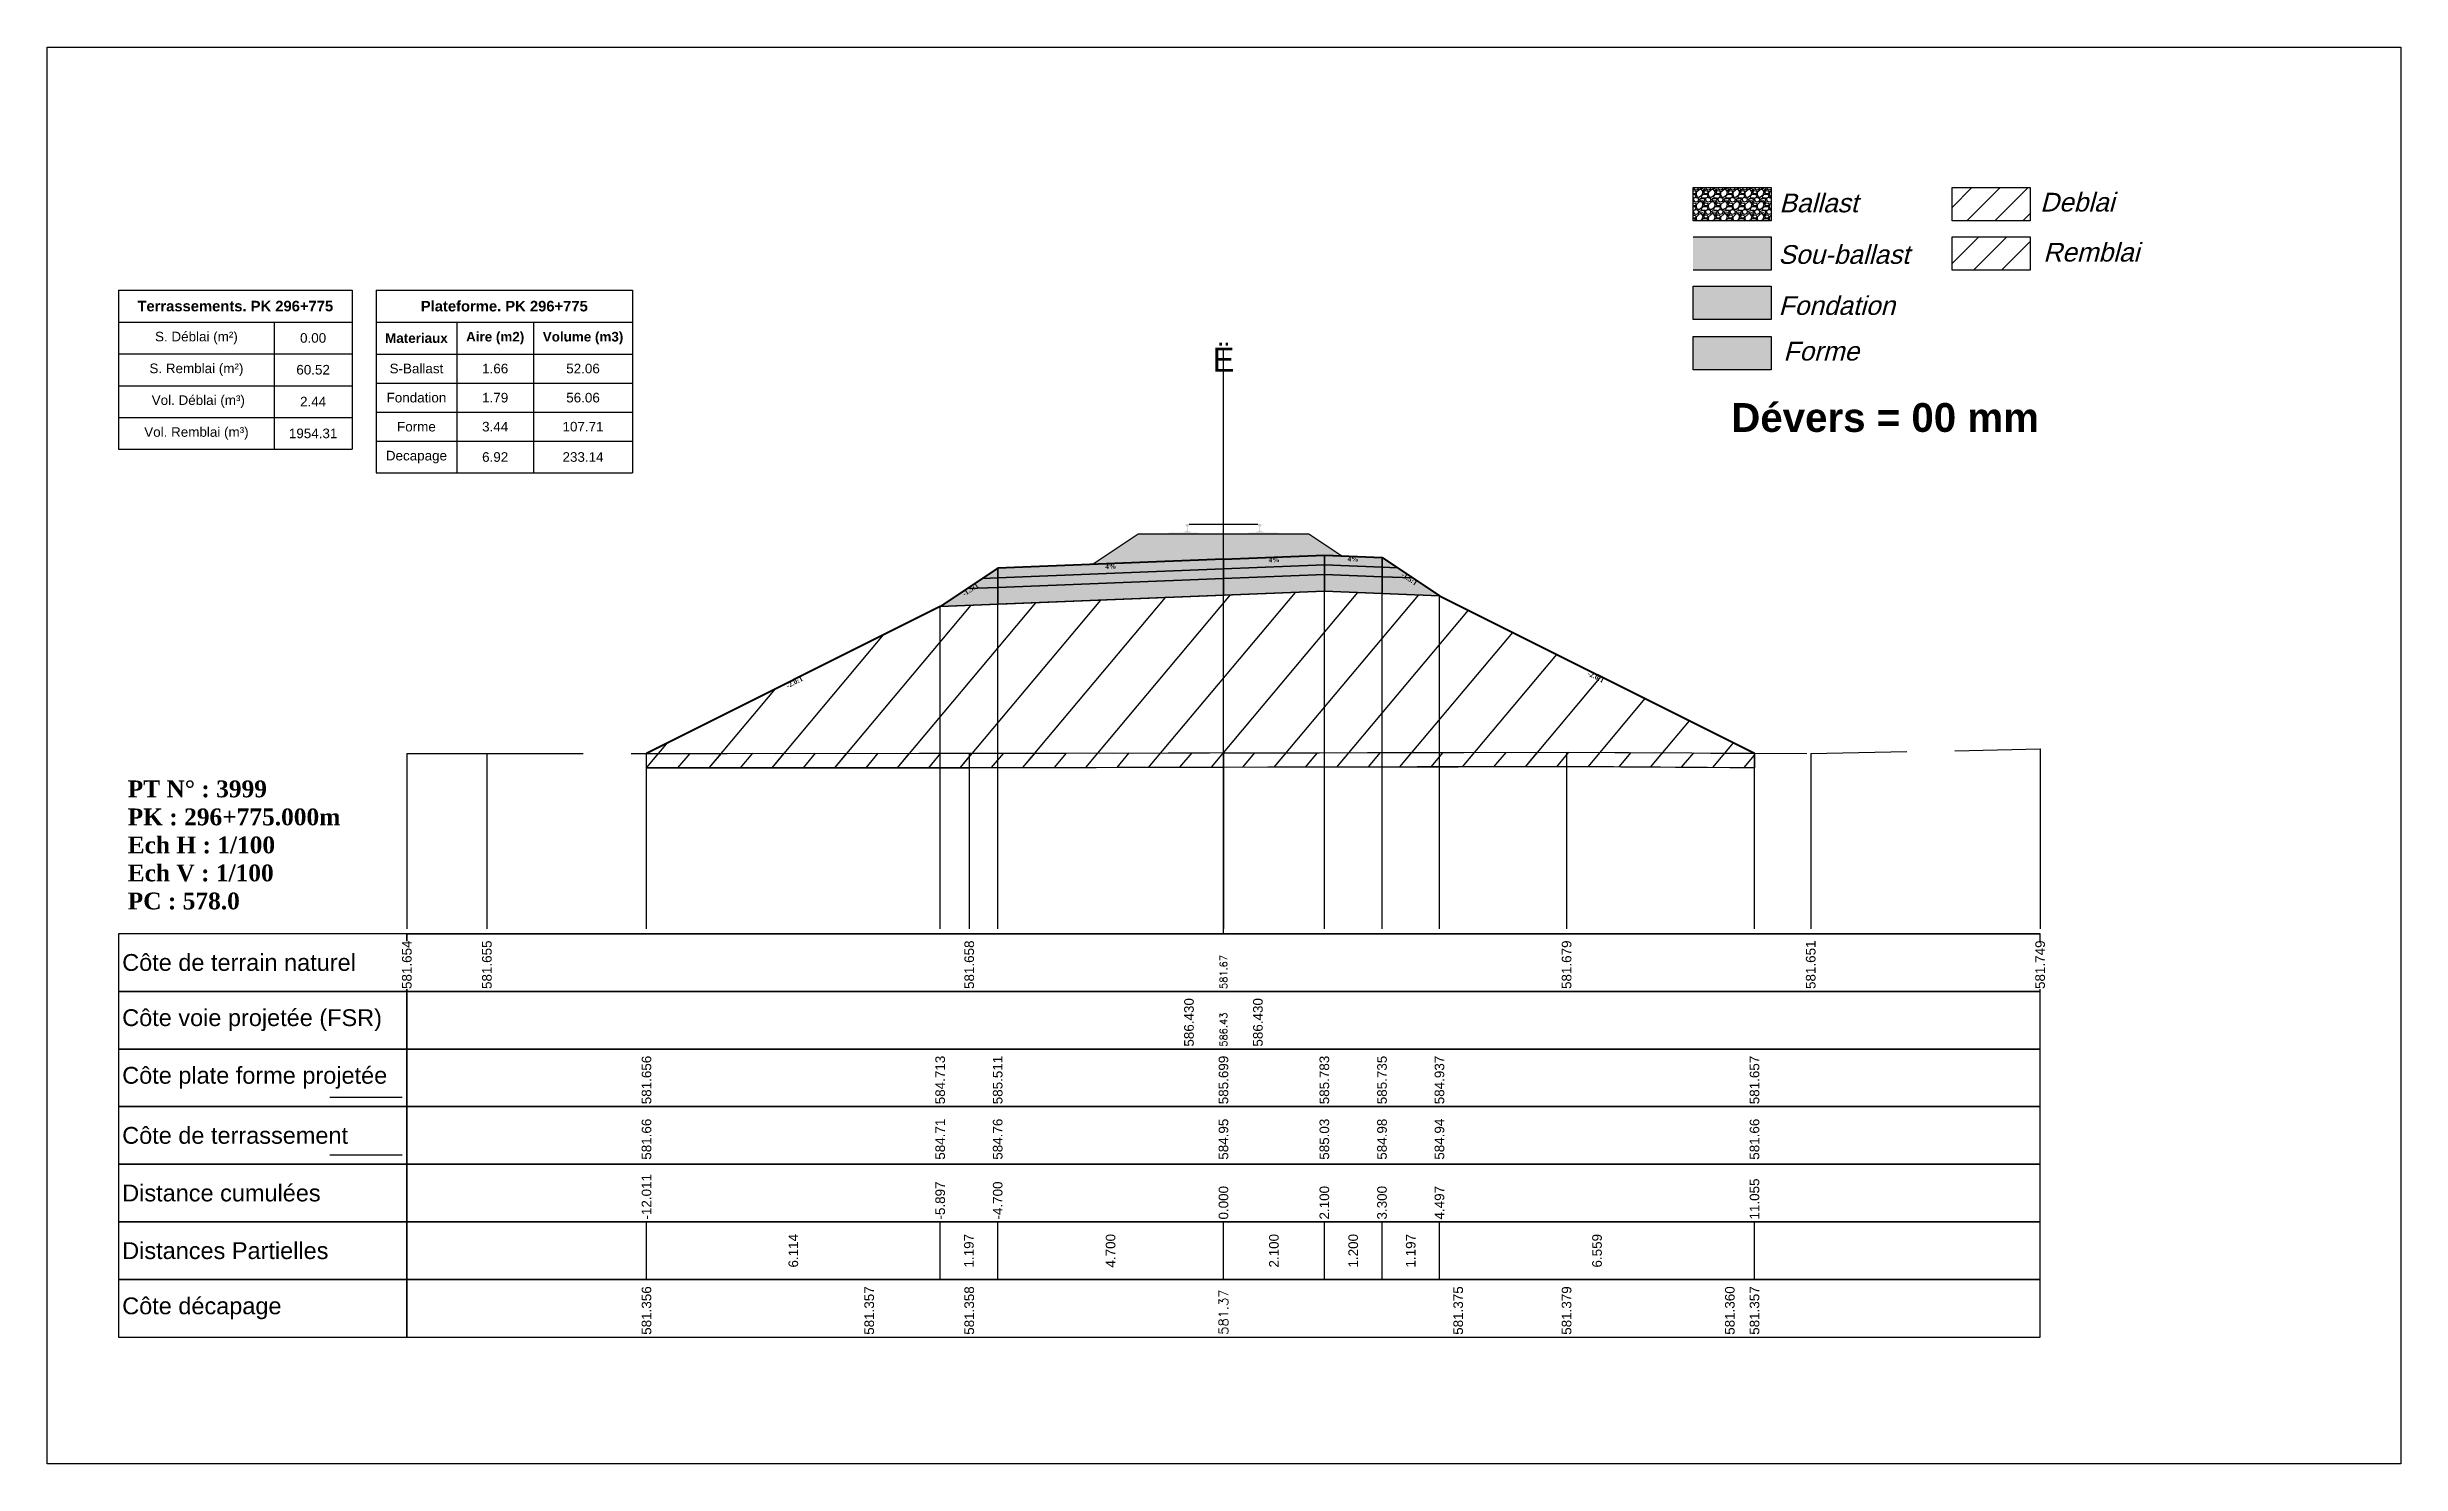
# Model space of a CAD drawing. Header units: millimetres. Extents: x 2762 to 3076, y 916 to 3305.
# Drawn here: x 3026.54 to 3075.54, y 929.65 to 959.15 of the extents above; entities that cross this region are included whole.
import ezdxf

# ---------------------------------------------------------------- set-up
doc = ezdxf.new("R2010")
doc.units = ezdxf.units.MM
doc.header["$LTSCALE"] = 2
doc.linetypes.add('CACHE', pattern=[9.525, 6.35, -3.175])
doc.linetypes.add('DASHED', pattern=[0.75, 0.5, -0.25])
for name, color, linetype in [('C-ANNO-TABL', 1, 'Continuous'), ('C-ANNO-TABL-TEXT', 150, 'Continuous'), ('C-ANNO-TABL-TITL', 150, 'Continuous'), ('C-ANNO-TABL-TTBL', 5, 'Continuous'), ('C-ROAD-CORR', 5, 'Continuous'), ('C-ROAD-SCTN', 7, 'Continuous')]:
    doc.layers.add(name, color=color, linetype=linetype)
doc.styles.add('ARIAL', font='arial.ttf')
doc.styles.add('C3D_Etiquette', font='romans.shx')
doc.styles.add('C3D_Profil_Travers', font='romans.shx')
doc.styles.get("Standard").update_dxf_attribs({"font": 'arial.ttf'})

msp = doc.modelspace()

# ---------------------------------------------------------------- texts
at = {"color": 7, "linetype": 'Continuous', "lineweight": -3}
for s, insert, char_height, attachment_point, style in [('{\\fWingdings|b0|i0|c2|p0;Ë}', (3051.03, 952.384), 0.5, 8, 'C3D_Profil_Travers'), ('{\\fTimes New Roman|b1|i0|c0|p18;PT N° : 3999\\PPK : 296+775.000m\\PEch H : 1/100\\PEch V : 1/100\\PPC : 578.0}', (3028.218, 941.184), 0.35, 7, 'C3D_Profil_Travers'), ('{\\fArial|b0|i0|c0|p34;Côte de terrain naturel}', (3028.104, 940.084), 0.35, 4, 'C3D_Etiquette'), ('{\\fArial|b0|i0|c0|p34;Côte plate forme projetée}', (3028.104, 937.684), 0.35, 4, 'C3D_Etiquette'), ('{\\fArial|b0|i0|c0|p34;Côte de terrassement}', (3028.104, 936.484), 0.35, 4, 'C3D_Etiquette'), ('{\\fArial|b0|i0|c0|p34;Distance cumulées}', (3028.104, 935.284), 0.35, 4, 'C3D_Etiquette'), ('{\\fArial|b0|i0|c0|p34;Distances Partielles}', (3028.104, 934.084), 0.35, 4, 'C3D_Etiquette'), ('{\\fArial|b0|i0|c0|p34;Côte décapage}', (3028.104, 932.884), 0.35, 4, 'C3D_Etiquette')]:
    msp.add_mtext(s, dxfattribs=dict(at, insert=insert, char_height=char_height, attachment_point=attachment_point, style=style))
at = {"insert": (3061.599, 951.733), "char_height": 0.6, "attachment_point": 1}
msp.add_mtext_dynamic_manual_height_columns('{\\fArial|b1|i0|c0|p34;Dévers = 00 mm}', width=8.82587, gutter_width=1.25, heights=[0], dxfattribs=at)
at = {"color": 7, "linetype": 'Continuous', "lineweight": -3, "char_height": 0.1, "attachment_point": 2, "style": 'C3D_Etiquette'}
for s, insert, width, rotation in [('{\\fTimes New Roman|b1|i0|c0|p18;4%}', (3048.68, 948.384), 0.42071, 2.2906), ('{\\fTimes New Roman|b1|i0|c0|p18;4%}', (3052.08, 948.52), 0.37094, 2.2906), ('{\\fTimes New Roman|b1|i0|c0|p18;4%}', (3053.729, 948.538), 0.42071, 357.7094), ('{\\fTimes New Roman|b1|i0|c0|p18;-1.5:1}', (3054.926, 948.116), 0.34598, 326.3099), ('{\\fTimes New Roman|b1|i0|c0|p18;-1.5:1}', (3045.733, 947.892), 0.34598, 33.6901), ('{\\fTimes New Roman|b1|i0|c0|p18;-2.0:1}', (3042.078, 945.965), 0.34598, 26.5651), ('{\\fTimes New Roman|b1|i0|c0|p18;-2.0:1}', (3058.804, 946.077), 0.34598, 333.4349)]:
    msp.add_mtext(s, dxfattribs=dict(at, insert=insert, width=width, rotation=rotation))
at = {"color": 7, "linetype": 'Continuous', "lineweight": -3, "rotation": 90, "style": 'C3D_Profil_Travers'}
for s, insert, char_height, attachment_point in [('581.67', (3051.03, 939.534), 0.15, 4), ('586.43', (3051.03, 938.334), 0.15, 4), ('{\\fArial|b0|i0|c0|p34;581.66}', (3039.019, 935.979), 0.2, 4), ('{\\fArial|b0|i0|c0|p34;584.71}', (3045.133, 935.979), 0.2, 4), ('{\\fArial|b0|i0|c0|p34;584.76}', (3046.33, 935.979), 0.2, 4), ('{\\fArial|b0|i0|c0|p34;584.95}', (3051.03, 935.979), 0.2, 4), ('{\\fArial|b0|i0|c0|p34;585.03}', (3053.13, 935.979), 0.2, 4), ('{\\fArial|b0|i0|c0|p34;584.98}', (3054.33, 935.979), 0.2, 4), ('{\\fArial|b0|i0|c0|p34;584.94}', (3055.526, 935.979), 0.2, 4), ('{\\fArial|b0|i0|c0|p34;581.66}', (3062.085, 935.979), 0.2, 4), ('{\\fArial|b0|i0|c0|p34;6.114}', (3042.076, 934.084), 0.2, 5), ('{\\fArial|b0|i0|c0|p34;1.197}', (3045.731, 934.084), 0.2, 5), ('{\\fArial|b0|i0|c0|p34;4.700}', (3048.68, 934.084), 0.2, 5), ('{\\fArial|b0|i0|c0|p34;2.100}', (3052.08, 934.084), 0.2, 5), ('{\\fArial|b0|i0|c0|p34;1.200}', (3053.73, 934.084), 0.2, 5), ('{\\fArial|b0|i0|c0|p34;1.197}', (3054.928, 934.084), 0.2, 5), ('{\\fArial|b0|i0|c0|p34;6.559}', (3058.806, 934.084), 0.2, 5), ('581.37', (3051.03, 932.334), 0.2, 4)]:
    msp.add_mtext(s, dxfattribs=dict(at, insert=insert, char_height=char_height, attachment_point=attachment_point))
at = {"color": 7, "linetype": 'Continuous', "lineweight": -3, "insert": (3028.104, 938.884), "char_height": 0.35, "attachment_point": 4}
msp.add_mtext('{\\fArial|b0|i0|c0|p34;Côte voie projetée (FSR)}', dxfattribs=at)
at = {"layer": 'C-ANNO-TABL-TEXT', "color": 7, "style": 'ARIAL', "oblique": 15}
for s, p in [('Ballast', (3062.599, 955.705)), ('Deblai', (3068.029, 955.721)), ('Sou-ballast', (3062.579, 954.632)), ('Remblai', (3068.093, 954.679)), ('Fondation', (3062.584, 953.569)), ('Forme', (3062.684, 952.619))]:
    msp.add_text(s, height=0.39, dxfattribs=at).set_placement(p)
at = {"layer": 'C-ANNO-TABL-TEXT', "color": 7, "linetype": 'Continuous', "lineweight": -3, "char_height": 0.2, "attachment_point": 5, "style": 'ARIAL'}
for s, insert in [('{\\fArial|b0|i0|c0|p34;\\C7;0.00}', (3032.078, 953.088)), ('{\\fArial|b0|i0|c0|p34;\\C7;S-Ballast}', (3034.229, 952.451)), ('{\\fArial|b0|i0|c0|p34;\\C7;60.52}', (3032.078, 952.426)), ('{\\fArial|b0|i0|c0|p34;\\C7;1.66}', (3035.868, 952.451)), ('{\\C18;\\c0;52.06}', (3037.697, 952.451)), ('{\\fArial|b0|i0|c0|p34;\\C7;2.44}', (3032.078, 951.764)), ('{\\fArial|b0|i0|c0|p34;\\C7;Fondation}', (3034.229, 951.845)), ('{\\fArial|b0|i0|c0|p34;\\C7;1.79}', (3035.868, 951.845)), ('{\\C18;\\c0;56.06}', (3037.697, 951.845)), ('{\\fArial|b0|i0|c0|p34;\\C7;1954.31}', (3032.078, 951.101)), ('{\\fArial|b0|i0|c0|p34;\\C7;Forme}', (3034.229, 951.241)), ('{\\fArial|b0|i0|c0|p34;\\C7;3.44}', (3035.868, 951.241)), ('{\\C18;\\c0;107.71}', (3037.697, 951.241)), ('{\\fArial|b0|i0|c0|p34;\\C7;Decapage}', (3034.229, 950.609)), ('{\\fArial|b0|i0|c0|p34;\\C7;6.92}', (3035.868, 950.609)), ('{\\C18;\\c0;233.14}', (3037.697, 950.609))]:
    msp.add_mtext(s, dxfattribs=dict(at, insert=insert))
at = {"layer": 'C-ANNO-TABL-TITL', "color": 7, "linetype": 'Continuous', "lineweight": -3, "attachment_point": 5, "style": 'ARIAL'}
for s, insert, char_height in [('{\\fArial|b1|i0|c0|p34;\\C7;Terrassements. PK 296+775}', (3030.458, 953.751), 0.22), ('{\\fArial|b1|i0|c0|p34;\\C18;\\c0;Plateforme. PK 296+775}', (3036.058, 953.75), 0.22), ('{\\fArial|b0|i0|c0|p34;\\C7;S. Déblai (m²) }', (3029.649, 953.088), 0.2), ('{\\fArial|b1|i0|c0|p34;\\C7;Materiaux   }', (3034.229, 953.085), 0.2), ('{\\fArial|b1|i0|c0|p34;\\C7;Aire (m2)}', (3035.868, 953.085), 0.2), ('{\\fArial|b1|i0|c0|p34;\\C7;Volume (m3)}', (3037.697, 953.085), 0.2), ('{\\fArial|b0|i0|c0|p34;\\C7;S. Remblai (m²) }', (3029.649, 952.426), 0.2), ('{\\fArial|b0|i0|c0|p34;\\C7; Vol. Déblai (m³) }', (3029.649, 951.764), 0.2), ('{\\fArial|b0|i0|c0|p34;\\C7;Vol. Remblai (m³)}', (3029.649, 951.101), 0.2)]:
    msp.add_mtext(s, dxfattribs=dict(at, insert=insert, char_height=char_height))

# ---------------------------------------------------------------- hatches: boundary and pattern name
h = msp.add_hatch(color=11)
h.dxf.hatch_style = 1
h.paths.add_polyline_path([(3062.431, 955.191), (3060.805, 955.191), (3060.805, 954.499), (3062.431, 954.499)])
h = msp.add_hatch(color=30)
h.dxf.hatch_style = 1
h.paths.add_polyline_path([(3062.431, 954.164), (3060.805, 954.164), (3060.805, 953.472), (3062.431, 953.472)])
h = msp.add_hatch(color=83)
h.dxf.hatch_style = 1
h.paths.add_polyline_path([(3062.431, 953.118), (3060.805, 953.118), (3060.805, 952.426), (3062.431, 952.426)])
at = {"linetype": 'Continuous', "lineweight": -3}
msp.add_hatch(color=254, dxfattribs=at).paths.add_polyline_path([(3049.812, 948.83), (3049.812, 949.015), (3049.927, 949.036), (3050.275, 949.036), (3050.275, 949.041), (3050.201, 949.041), (3050.201, 949.051), (3050.202, 949.052), (3050.204, 949.053), (3050.205, 949.053), (3050.225, 949.055), (3050.228, 949.055), (3050.231, 949.057), (3050.259, 949.067), (3050.262, 949.068), (3050.263, 949.07), (3050.264, 949.071), (3050.265, 949.075), (3050.266, 949.082), (3050.267, 949.091), (3050.268, 949.102), (3050.268, 949.126), (3050.267, 949.141), (3050.267, 949.148), (3050.266, 949.154), (3050.265, 949.158), (3050.265, 949.16), (3050.264, 949.164), (3050.263, 949.165), (3050.262, 949.167), (3050.261, 949.168), (3050.26, 949.169), (3050.244, 949.175), (3050.242, 949.176), (3050.241, 949.177), (3050.24, 949.179), (3050.24, 949.181), (3050.24, 949.199), (3050.241, 949.204), (3050.242, 949.206), (3050.244, 949.208), (3050.246, 949.21), (3050.249, 949.211), (3050.25, 949.211), (3050.254, 949.212), (3050.258, 949.213), (3050.261, 949.213), (3050.265, 949.213), (3050.27, 949.213), (3050.273, 949.213), (3050.276, 949.213), (3050.28, 949.213), (3050.283, 949.213), (3050.287, 949.213), (3050.292, 949.213), (3050.295, 949.213), (3050.299, 949.212), (3050.303, 949.211), (3050.304, 949.211), (3050.306, 949.21), (3050.309, 949.208), (3050.311, 949.206), (3050.312, 949.204), (3050.312, 949.199), (3050.312, 949.181), (3050.312, 949.179), (3050.312, 949.177), (3050.311, 949.176), (3050.309, 949.175), (3050.293, 949.169), (3050.292, 949.168), (3050.29, 949.167), (3050.289, 949.165), (3050.289, 949.164), (3050.288, 949.16), (3050.287, 949.158), (3050.287, 949.154), (3050.286, 949.148), (3050.285, 949.141), (3050.285, 949.126), (3050.285, 949.102), (3050.286, 949.091), (3050.287, 949.082), (3050.288, 949.075), (3050.289, 949.071), (3050.29, 949.07), (3050.291, 949.068), (3050.293, 949.067), (3050.322, 949.057), (3050.325, 949.055), (3050.328, 949.055), (3050.348, 949.053), (3050.349, 949.053), (3050.35, 949.052), (3050.351, 949.051), (3050.351, 949.041), (3050.277, 949.041), (3050.277, 949.036), (3050.481, 949.036), (3050.613, 949.005), (3051.447, 949.005), (3051.578, 949.036), (3051.782, 949.036), (3051.782, 949.041), (3051.708, 949.041), (3051.708, 949.051), (3051.709, 949.052), (3051.711, 949.053), (3051.712, 949.053), (3051.732, 949.055), (3051.735, 949.055), (3051.738, 949.057), (3051.766, 949.067), (3051.769, 949.068), (3051.77, 949.07), (3051.771, 949.071), (3051.772, 949.075), (3051.773, 949.082), (3051.774, 949.091), (3051.775, 949.102), (3051.775, 949.126), (3051.774, 949.141), (3051.774, 949.148), (3051.773, 949.154), (3051.772, 949.158), (3051.772, 949.16), (3051.771, 949.164), (3051.77, 949.165), (3051.769, 949.167), (3051.768, 949.168), (3051.767, 949.169), (3051.751, 949.175), (3051.749, 949.176), (3051.748, 949.177), (3051.747, 949.179), (3051.747, 949.181), (3051.747, 949.199), (3051.748, 949.204), (3051.749, 949.206), (3051.751, 949.208), (3051.753, 949.21), (3051.756, 949.211), (3051.757, 949.211), (3051.761, 949.212), (3051.765, 949.213), (3051.768, 949.213), (3051.772, 949.213), (3051.777, 949.213), (3051.78, 949.213), (3051.783, 949.213), (3051.787, 949.213), (3051.79, 949.213), (3051.794, 949.213), (3051.799, 949.213), (3051.802, 949.213), (3051.806, 949.212), (3051.81, 949.211), (3051.811, 949.211), (3051.813, 949.21), (3051.816, 949.208), (3051.818, 949.206), (3051.819, 949.204), (3051.819, 949.199), (3051.819, 949.181), (3051.819, 949.179), (3051.819, 949.177), (3051.818, 949.176), (3051.816, 949.175), (3051.8, 949.169), (3051.799, 949.168), (3051.797, 949.167), (3051.796, 949.165), (3051.796, 949.164), (3051.795, 949.16), (3051.794, 949.158), (3051.794, 949.154), (3051.793, 949.148), (3051.792, 949.141), (3051.792, 949.126), (3051.792, 949.102), (3051.793, 949.091), (3051.794, 949.082), (3051.795, 949.075), (3051.796, 949.071), (3051.797, 949.07), (3051.798, 949.068), (3051.8, 949.067), (3051.829, 949.057), (3051.832, 949.055), (3051.835, 949.055), (3051.855, 949.053), (3051.856, 949.053), (3051.857, 949.052), (3051.858, 949.051), (3051.858, 949.041), (3051.784, 949.041), (3051.784, 949.036), (3052.132, 949.036), (3052.247, 949.015), (3052.247, 948.83)])
h = msp.add_hatch(dxfattribs=at)
h.set_pattern_fill('GRAVEL', color=252, scale=0.009, style=0)
h.set_pattern_definition([(228.0128, (3048.461781, 948.601777), (-1.8288, -2.0574), [0.030755, -3.0447435]), (184.96974, (3048.441207, 948.578917), (2.743199999, 0.228600013), [0.0527764, -5.2248644]), (132.51045, (3048.388629, 948.574345), (2.286, -2.5146), [0.0372133, -3.684125]), (267.2737, (3048.299475, 948.517195), (0.2286, 4.572), [0.0480604, -4.7579794]), (292.83365, (3048.297189, 948.469189), (-1.143, 2.7432), [0.047127, -4.6655827]), (357.2737, (3048.315477, 948.425755), (-4.572, 0.2286), [0.0480604, -4.7579794]), (37.69424, (3048.363483, 948.423469), (-2.9718, -2.286), [0.0635574, -6.2921804]), (72.25533, (3048.413775, 948.462331), (1.6002, 5.0292), [0.0600048, -5.940473]), (121.42957, (3048.432063, 948.519481), (-1.8288, 2.9718), [0.048223, -4.774099]), (175.23636, (3048.406917, 948.56063), (2.5146, -0.2286), [0.055054, -2.697654]), (222.39744, (3048.352053, 948.565201), (-2.7432, -2.5146), [0.071197, -7.0485095]), (138.81407, (3048.52579, 948.51491), (-1.6002, 1.3716), [0.0243004, -2.405751]), (171.46923, (3048.507501, 948.530911), (2.9718, -0.4572), [0.0462314, -4.5769175]), (225, (3048.46178, 948.53777), (-3e-17, -0.2286), [0.032329, -0.29096]), (203.1986, (3048.44578, 948.5652), (1.143, 0.4572), [0.01741, -1.723556]), (291.8014, (3048.429777, 948.558343), (-0.2286, 0.6858), [0.024621, -1.206428]), (30.9638, (3048.43892, 948.535483), (0.6858, 0.4572), [0.039989, -1.292967]), (161.565, (3048.47321, 948.55606), (0.4572, -0.2286), [0.028916, -0.693981]), (16.38954, (3048.297189, 948.558343), (2.286, 0.6858), [0.040508, -4.0102944]), (70.34618, (3048.336051, 948.569773), (-0.9144, -2.5146), [0.033984, -3.3643994]), (293.1986, (3048.47321, 948.601777), (-0.4572, 1.143), [0.034819, -1.7061465]), (343.61046, (3048.486927, 948.569773), (-2.286, 0.6858), [0.040508, -4.0102944]), (339.44395, (3048.29719, 948.41661), (-1.143, 0.4572), [0.039063, -1.914096]), (294.77514, (3048.333765, 948.402895), (-1.143, 2.5146), [0.0327305, -3.2403234]), (66.8014, (3048.475497, 948.373177), (0.4572, 1.143), [0.034819, -1.7061465]), (17.35402, (3048.489213, 948.405181), (-2.9718, -0.9144), [0.0383204, -3.793714]), (69.44395, (3048.363483, 948.373177), (-0.4572, -1.143), [0.0195316, -1.933628]), (101.3099, (3048.46178, 948.373177), (-0.2286, 0.9144), [0.011656, -1.1539795]), (165.9638, (3048.459495, 948.384607), (0.6858, -0.2286), [0.047127, -0.895415]), (186.009, (3048.413775, 948.396037), (2.286, 0.2286), [0.043674, -4.323723]), (303.69, (3048.43892, 948.51491), (-0.2286, 0.4572), [0.032969, -0.79126]), (353.15723, (3048.457209, 948.487477), (3.8862, -0.4572), [0.05756, -5.698441]), (60.9454, (3048.51436, 948.48062), (-0.9144, -1.6002), [0.023536, -2.330045]), (90, (3048.5258, 948.5012), (-0.2286, 0.2286), [0.013716, -0.214884]), (120.25644, (3048.409203, 948.402895), (0.9144, -1.6002), [0.031758, -3.1440547]), (48.0128, (3048.393201, 948.430327), (1.8288, 2.0574), [0.06151, -3.0139886]), (0, (3048.43435, 948.47605), (0.2286, 0.2286), [0.059436, -0.169164]), (325.30485, (3048.493785, 948.476047), (2.286, -1.6002), [0.036145, -3.5783385]), (254.0546, (3048.523503, 948.455473), (-0.2286, -0.9144), [0.033285, -1.6309485]), (207.64598, (3048.514359, 948.423469), (-4.3434, -2.286), [0.054193, -5.365122]), (175.42608, (3048.466353, 948.398323), (-2.9718, 0.2286), [0.0573327, -5.675926])])
h.paths.add_polyline_path([(3048.297, 948.373), (3049.255, 949.011), (3052.805, 949.011), (3053.494, 948.552), (3053.13, 948.566)])
h = msp.add_hatch(color=83, dxfattribs=at)
h.paths.add_polyline_path([(3054.33, 947.768), (3054.33, 948.118), (3054.968, 948.093), (3055.526, 947.721)])
h.paths.add_polyline_path([(3053.13, 947.816), (3053.13, 948.166), (3054.33, 948.118), (3054.33, 947.768)])
h.paths.add_polyline_path([(3051.03, 947.732), (3051.03, 948.082), (3053.13, 948.166), (3053.13, 947.816)])
h.paths.add_polyline_path([(3046.33, 947.544), (3046.33, 947.894), (3051.03, 948.082), (3051.03, 947.732)])
h.paths.add_polyline_path([(3045.133, 947.497), (3045.691, 947.869), (3046.33, 947.894), (3046.33, 947.544)])
h = msp.add_hatch(color=30, dxfattribs=at)
h.paths.add_polyline_path([(3054.33, 948.118), (3054.33, 948.318), (3054.649, 948.306), (3054.968, 948.093)])
h.paths.add_polyline_path([(3053.13, 948.166), (3053.13, 948.366), (3054.33, 948.318), (3054.33, 948.118)])
h.paths.add_polyline_path([(3051.03, 948.082), (3051.03, 948.282), (3053.13, 948.366), (3053.13, 948.166)])
h.paths.add_polyline_path([(3046.33, 947.894), (3046.33, 948.094), (3051.03, 948.282), (3051.03, 948.082)])
h.paths.add_polyline_path([(3045.691, 947.869), (3046.01, 948.082), (3046.33, 948.094), (3046.33, 947.894)])
h = msp.add_hatch(color=11, dxfattribs=at)
h.paths.add_polyline_path([(3054.33, 948.318), (3054.33, 948.518), (3054.649, 948.306)])
h.paths.add_polyline_path([(3053.13, 948.366), (3053.13, 948.566), (3054.33, 948.518), (3054.33, 948.318)])
h.paths.add_polyline_path([(3051.03, 948.282), (3051.03, 948.482), (3053.13, 948.566), (3053.13, 948.366)])
h.paths.add_polyline_path([(3046.33, 948.094), (3046.33, 948.294), (3051.03, 948.482), (3051.03, 948.282)])
h.paths.add_polyline_path([(3046.01, 948.082), (3046.33, 948.294), (3046.33, 948.094)])
h = msp.add_hatch(dxfattribs=at)
h.set_pattern_fill('_U', color=3, angle=50, style=0, pattern_type=0)
h.set_pattern_definition([(50, (3039.0188, 944.1396), (-0.766044, 0.642788), [])])
h.paths.add_polyline_path([(3039.019, 944.14), (3039.019, 944.44), (3045.133, 947.497), (3053.13, 947.816), (3055.526, 947.721), (3062.085, 944.441), (3062.085, 944.141), (3058.173, 944.163), (3045.738, 944.142)])
h = msp.add_hatch(dxfattribs=at)
h.set_pattern_fill('_U', color=150, scale=0.5, angle=50, style=0, pattern_type=0)
h.set_pattern_definition([(50, (3039.01884, 944.1396), (-0.383022, 0.321394), [])])
h.paths.add_polyline_path([(3039.019, 944.14), (3039.019, 944.44), (3045.738, 944.442), (3058.173, 944.463), (3062.085, 944.441), (3062.085, 944.141), (3058.173, 944.163), (3045.738, 944.142)])

# ---------------------------------------------------------------- linework, layer by layer
for p, q in [((3060.805, 956.219), (3062.431, 956.219)), ((3060.805, 956.219), (3062.431, 956.219)), ((3060.805, 955.527), (3060.805, 956.219)), ((3062.431, 956.219), (3062.431, 955.527)), ((3062.431, 956.219), (3062.431, 955.527)), ((3066.198, 956.219), (3067.824, 956.219)), ((3066.198, 955.527), (3066.198, 956.219)), ((3067.824, 956.219), (3067.824, 955.527)), ((3062.431, 955.527), (3060.805, 955.527)), ((3062.431, 955.527), (3060.805, 955.527)), ((3067.824, 955.527), (3066.198, 955.527)), ((3060.805, 955.191), (3062.431, 955.191)), ((3062.431, 955.191), (3062.431, 954.499)), ((3066.198, 955.191), (3067.824, 955.191)), ((3066.198, 954.499), (3066.198, 955.191)), ((3067.824, 955.191), (3067.824, 954.499)), ((3062.431, 954.499), (3060.805, 954.499)), ((3060.805, 954.164), (3062.431, 954.164)), ((3060.805, 953.472), (3060.805, 954.164)), ((3062.431, 954.164), (3062.431, 953.472)), ((3067.824, 954.499), (3066.198, 954.499)), ((3062.431, 953.472), (3060.805, 953.472)), ((3060.805, 953.118), (3062.431, 953.118)), ((3060.805, 952.426), (3060.805, 953.118)), ((3062.431, 953.118), (3062.431, 952.426)), ((3062.431, 952.426), (3060.805, 952.426))]:
    msp.add_line(p, q)
at = {"linetype": 'Continuous'}
for p, q in [((3060.808, 956.172), (3060.805, 956.173)), ((3060.805, 956.17), (3060.808, 956.172)), ((3060.845, 956.144), (3060.805, 956.15)), ((3060.805, 956.104), (3060.855, 956.098)), ((3060.805, 956.083), (3060.831, 956.083)), ((3060.857, 956.019), (3060.805, 955.992)), ((3060.81, 955.969), (3060.826, 956.005)), ((3060.811, 956.219), (3060.824, 956.188)), ((3060.823, 956.188), (3060.866, 956.175)), ((3060.826, 956.005), (3060.867, 956.018)), ((3060.83, 956.086), (3060.864, 956.063)), ((3060.868, 956.128), (3060.847, 956.145)), ((3060.854, 956.088), (3060.867, 956.111)), ((3060.864, 956.061), (3060.854, 956.025)), ((3060.866, 956.175), (3060.91, 956.188)), ((3060.866, 956.016), (3060.907, 956.001)), ((3060.869, 956.129), (3060.867, 956.076)), ((3060.867, 956.111), (3060.867, 956.127)), ((3060.867, 956.076), (3060.887, 956.028)), ((3060.934, 956.175), (3060.875, 956.122)), ((3060.887, 956.025), (3060.94, 956.022)), ((3060.906, 956.003), (3060.921, 955.97)), ((3060.91, 956.187), (3060.921, 956.219)), ((3060.987, 956.175), (3060.926, 956.18)), ((3060.94, 956.025), (3060.996, 956.068)), ((3060.967, 956.193), (3060.943, 956.219)), ((3061.01, 956.199), (3060.952, 956.194)), ((3060.974, 956.033), (3061.019, 956.083)), ((3060.993, 956.003), (3060.975, 956.034)), ((3061.014, 956.131), (3060.986, 956.176)), ((3061.055, 955.999), (3060.991, 956.004)), ((3060.996, 956.068), (3061.016, 956.132)), ((3061.047, 955.982), (3060.996, 955.994)), ((3061.013, 956.175), (3061.023, 956.15)), ((3061.032, 956.183), (3061.014, 956.176)), ((3061.019, 956.083), (3061.085, 956.083)), ((3061.024, 956.149), (3061.062, 956.172)), ((3061.049, 956.152), (3061.024, 956.127)), ((3061.024, 956.127), (3061.044, 956.096)), ((3061.044, 956.219), (3061.026, 956.198)), ((3061.044, 956.219), (3061.026, 956.198)), ((3061.062, 956.172), (3061.031, 956.182)), ((3061.045, 956.106), (3061.109, 956.098)), ((3061.099, 956.144), (3061.049, 956.151)), ((3061.099, 956.144), (3061.049, 956.151)), ((3061.111, 956.019), (3061.058, 955.991)), ((3061.064, 955.969), (3061.08, 956.005)), ((3061.065, 956.219), (3061.078, 956.188)), ((3061.065, 956.219), (3061.078, 956.188)), ((3061.077, 956.188), (3061.12, 956.175)), ((3061.077, 956.188), (3061.12, 956.175)), ((3061.08, 956.005), (3061.121, 956.018)), ((3061.084, 956.086), (3061.118, 956.063)), ((3061.122, 956.128), (3061.101, 956.145)), ((3061.122, 956.128), (3061.101, 956.145)), ((3061.108, 956.088), (3061.121, 956.111)), ((3061.118, 956.061), (3061.108, 956.025)), ((3061.12, 956.175), (3061.164, 956.188)), ((3061.12, 956.175), (3061.164, 956.188)), ((3061.12, 956.016), (3061.161, 956.001)), ((3061.123, 956.129), (3061.121, 956.076)), ((3061.123, 956.129), (3061.121, 956.076)), ((3061.121, 956.111), (3061.121, 956.127)), ((3061.121, 956.111), (3061.121, 956.127)), ((3061.121, 956.076), (3061.141, 956.028)), ((3061.188, 956.175), (3061.129, 956.122)), ((3061.188, 956.175), (3061.129, 956.122)), ((3061.141, 956.025), (3061.194, 956.022)), ((3061.16, 956.003), (3061.175, 955.97)), ((3061.164, 956.187), (3061.175, 956.219)), ((3061.164, 956.187), (3061.175, 956.219)), ((3061.241, 956.175), (3061.18, 956.18)), ((3061.241, 956.175), (3061.18, 956.18)), ((3061.194, 956.025), (3061.25, 956.068)), ((3061.194, 956.025), (3061.25, 956.068)), ((3061.221, 956.193), (3061.197, 956.219)), ((3061.221, 956.193), (3061.197, 956.219)), ((3061.264, 956.199), (3061.206, 956.194)), ((3061.264, 956.199), (3061.206, 956.194)), ((3061.228, 956.033), (3061.273, 956.083)), ((3061.228, 956.033), (3061.273, 956.083)), ((3061.247, 956.003), (3061.229, 956.034)), ((3061.247, 956.003), (3061.229, 956.034)), ((3061.268, 956.131), (3061.24, 956.176)), ((3061.268, 956.131), (3061.24, 956.176)), ((3061.309, 955.999), (3061.245, 956.004)), ((3061.309, 955.999), (3061.245, 956.004)), ((3061.25, 956.068), (3061.27, 956.132)), ((3061.25, 956.068), (3061.27, 956.132)), ((3061.301, 955.982), (3061.25, 955.994)), ((3061.301, 955.982), (3061.25, 955.994)), ((3061.267, 956.175), (3061.277, 956.15)), ((3061.267, 956.175), (3061.277, 956.15)), ((3061.286, 956.183), (3061.268, 956.176)), ((3061.286, 956.183), (3061.268, 956.176)), ((3061.273, 956.083), (3061.339, 956.083)), ((3061.273, 956.083), (3061.339, 956.083)), ((3061.278, 956.149), (3061.316, 956.172)), ((3061.278, 956.149), (3061.316, 956.172)), ((3061.303, 956.152), (3061.278, 956.127)), ((3061.303, 956.152), (3061.278, 956.127)), ((3061.278, 956.127), (3061.298, 956.096)), ((3061.278, 956.127), (3061.298, 956.096)), ((3061.298, 956.219), (3061.28, 956.198)), ((3061.298, 956.219), (3061.28, 956.198)), ((3061.316, 956.172), (3061.285, 956.182)), ((3061.316, 956.172), (3061.285, 956.182)), ((3061.299, 956.106), (3061.363, 956.098)), ((3061.299, 956.106), (3061.363, 956.098)), ((3061.353, 956.144), (3061.303, 956.151)), ((3061.353, 956.144), (3061.303, 956.151)), ((3061.365, 956.019), (3061.312, 955.991)), ((3061.365, 956.019), (3061.312, 955.991)), ((3061.318, 955.969), (3061.334, 956.005)), ((3061.318, 955.969), (3061.334, 956.005)), ((3061.319, 956.219), (3061.332, 956.188)), ((3061.319, 956.219), (3061.332, 956.188)), ((3061.331, 956.188), (3061.374, 956.175)), ((3061.331, 956.188), (3061.374, 956.175)), ((3061.334, 956.005), (3061.375, 956.018)), ((3061.334, 956.005), (3061.375, 956.018)), ((3061.338, 956.086), (3061.372, 956.063)), ((3061.338, 956.086), (3061.372, 956.063)), ((3061.376, 956.128), (3061.355, 956.145)), ((3061.376, 956.128), (3061.355, 956.145)), ((3061.362, 956.088), (3061.375, 956.111)), ((3061.362, 956.088), (3061.375, 956.111)), ((3061.372, 956.061), (3061.362, 956.025)), ((3061.372, 956.061), (3061.362, 956.025)), ((3061.374, 956.175), (3061.418, 956.188)), ((3061.374, 956.175), (3061.418, 956.188)), ((3061.374, 956.016), (3061.415, 956.001)), ((3061.374, 956.016), (3061.415, 956.001)), ((3061.377, 956.129), (3061.375, 956.076)), ((3061.377, 956.129), (3061.375, 956.076)), ((3061.375, 956.111), (3061.375, 956.127)), ((3061.375, 956.111), (3061.375, 956.127)), ((3061.375, 956.076), (3061.395, 956.028)), ((3061.375, 956.076), (3061.395, 956.028)), ((3061.442, 956.175), (3061.383, 956.122)), ((3061.442, 956.175), (3061.383, 956.122)), ((3061.395, 956.025), (3061.448, 956.022)), ((3061.395, 956.025), (3061.448, 956.022)), ((3061.414, 956.003), (3061.429, 955.97)), ((3061.414, 956.003), (3061.429, 955.97)), ((3061.418, 956.187), (3061.429, 956.219)), ((3061.418, 956.187), (3061.429, 956.219)), ((3061.495, 956.175), (3061.434, 956.18)), ((3061.495, 956.175), (3061.434, 956.18)), ((3061.448, 956.025), (3061.504, 956.068)), ((3061.448, 956.025), (3061.504, 956.068)), ((3061.475, 956.193), (3061.451, 956.219)), ((3061.475, 956.193), (3061.451, 956.219)), ((3061.518, 956.199), (3061.46, 956.194)), ((3061.518, 956.199), (3061.46, 956.194)), ((3061.482, 956.033), (3061.527, 956.083)), ((3061.482, 956.033), (3061.527, 956.083)), ((3061.501, 956.003), (3061.483, 956.034)), ((3061.501, 956.003), (3061.483, 956.034)), ((3061.522, 956.131), (3061.494, 956.176)), ((3061.522, 956.131), (3061.494, 956.176)), ((3061.563, 955.999), (3061.499, 956.004)), ((3061.563, 955.999), (3061.499, 956.004)), ((3061.504, 956.068), (3061.524, 956.132)), ((3061.504, 956.068), (3061.524, 956.132)), ((3061.555, 955.982), (3061.504, 955.994)), ((3061.555, 955.982), (3061.504, 955.994)), ((3061.521, 956.175), (3061.531, 956.15)), ((3061.521, 956.175), (3061.531, 956.15)), ((3061.54, 956.183), (3061.522, 956.176)), ((3061.54, 956.183), (3061.522, 956.176)), ((3061.527, 956.083), (3061.593, 956.083)), ((3061.527, 956.083), (3061.593, 956.083)), ((3061.532, 956.149), (3061.57, 956.172)), ((3061.532, 956.149), (3061.57, 956.172)), ((3061.557, 956.152), (3061.532, 956.127)), ((3061.557, 956.152), (3061.532, 956.127)), ((3061.532, 956.127), (3061.552, 956.096)), ((3061.532, 956.127), (3061.552, 956.096)), ((3061.552, 956.219), (3061.534, 956.198)), ((3061.552, 956.219), (3061.534, 956.198)), ((3061.57, 956.172), (3061.539, 956.182)), ((3061.57, 956.172), (3061.539, 956.182)), ((3061.553, 956.106), (3061.617, 956.098)), ((3061.553, 956.106), (3061.617, 956.098)), ((3061.607, 956.144), (3061.557, 956.151)), ((3061.607, 956.144), (3061.557, 956.151)), ((3061.619, 956.019), (3061.566, 955.991)), ((3061.619, 956.019), (3061.566, 955.991)), ((3061.572, 955.969), (3061.588, 956.005)), ((3061.572, 955.969), (3061.588, 956.005)), ((3061.573, 956.219), (3061.586, 956.188)), ((3061.573, 956.219), (3061.586, 956.188)), ((3061.585, 956.188), (3061.628, 956.175)), ((3061.585, 956.188), (3061.628, 956.175)), ((3061.588, 956.005), (3061.629, 956.018)), ((3061.588, 956.005), (3061.629, 956.018)), ((3061.592, 956.086), (3061.626, 956.063)), ((3061.592, 956.086), (3061.626, 956.063)), ((3061.63, 956.128), (3061.609, 956.145)), ((3061.63, 956.128), (3061.609, 956.145)), ((3061.616, 956.088), (3061.629, 956.111)), ((3061.616, 956.088), (3061.629, 956.111)), ((3061.626, 956.061), (3061.616, 956.025)), ((3061.626, 956.061), (3061.616, 956.025)), ((3061.628, 956.175), (3061.672, 956.188)), ((3061.628, 956.175), (3061.672, 956.188)), ((3061.628, 956.016), (3061.669, 956.001)), ((3061.628, 956.016), (3061.669, 956.001)), ((3061.631, 956.129), (3061.629, 956.076)), ((3061.631, 956.129), (3061.629, 956.076)), ((3061.629, 956.111), (3061.629, 956.127)), ((3061.629, 956.111), (3061.629, 956.127)), ((3061.629, 956.076), (3061.649, 956.028)), ((3061.629, 956.076), (3061.649, 956.028)), ((3061.696, 956.175), (3061.637, 956.122)), ((3061.696, 956.175), (3061.637, 956.122)), ((3061.649, 956.025), (3061.702, 956.022)), ((3061.649, 956.025), (3061.702, 956.022)), ((3061.668, 956.003), (3061.683, 955.97)), ((3061.668, 956.003), (3061.683, 955.97)), ((3061.672, 956.187), (3061.683, 956.219)), ((3061.672, 956.187), (3061.683, 956.219)), ((3061.749, 956.175), (3061.688, 956.18)), ((3061.749, 956.175), (3061.688, 956.18)), ((3061.702, 956.025), (3061.758, 956.068)), ((3061.702, 956.025), (3061.758, 956.068)), ((3061.729, 956.193), (3061.705, 956.219)), ((3061.729, 956.193), (3061.705, 956.219)), ((3061.772, 956.199), (3061.714, 956.194)), ((3061.772, 956.199), (3061.714, 956.194)), ((3061.736, 956.033), (3061.781, 956.083)), ((3061.736, 956.033), (3061.781, 956.083)), ((3061.755, 956.003), (3061.737, 956.034)), ((3061.755, 956.003), (3061.737, 956.034)), ((3061.776, 956.131), (3061.748, 956.176)), ((3061.776, 956.131), (3061.748, 956.176)), ((3061.817, 955.999), (3061.753, 956.004)), ((3061.817, 955.999), (3061.753, 956.004)), ((3061.758, 956.068), (3061.778, 956.132)), ((3061.758, 956.068), (3061.778, 956.132)), ((3061.809, 955.982), (3061.758, 955.994)), ((3061.809, 955.982), (3061.758, 955.994)), ((3061.775, 956.175), (3061.785, 956.15)), ((3061.775, 956.175), (3061.785, 956.15)), ((3061.794, 956.183), (3061.776, 956.176)), ((3061.794, 956.183), (3061.776, 956.176)), ((3061.781, 956.083), (3061.847, 956.083)), ((3061.781, 956.083), (3061.847, 956.083)), ((3061.786, 956.149), (3061.824, 956.172)), ((3061.786, 956.149), (3061.824, 956.172)), ((3061.811, 956.152), (3061.786, 956.127)), ((3061.811, 956.152), (3061.786, 956.127)), ((3061.786, 956.127), (3061.806, 956.096)), ((3061.786, 956.127), (3061.806, 956.096)), ((3061.806, 956.219), (3061.788, 956.198)), ((3061.806, 956.219), (3061.788, 956.198)), ((3061.824, 956.172), (3061.793, 956.182)), ((3061.824, 956.172), (3061.793, 956.182)), ((3061.807, 956.106), (3061.871, 956.098)), ((3061.807, 956.106), (3061.871, 956.098)), ((3061.861, 956.144), (3061.811, 956.151)), ((3061.861, 956.144), (3061.811, 956.151)), ((3061.873, 956.019), (3061.82, 955.991)), ((3061.873, 956.019), (3061.82, 955.991)), ((3061.826, 955.969), (3061.842, 956.005)), ((3061.826, 955.969), (3061.842, 956.005)), ((3061.827, 956.219), (3061.84, 956.188)), ((3061.827, 956.219), (3061.84, 956.188)), ((3061.839, 956.188), (3061.882, 956.175)), ((3061.839, 956.188), (3061.882, 956.175)), ((3061.842, 956.005), (3061.883, 956.018)), ((3061.842, 956.005), (3061.883, 956.018)), ((3061.846, 956.086), (3061.88, 956.063)), ((3061.846, 956.086), (3061.88, 956.063)), ((3061.884, 956.128), (3061.863, 956.145)), ((3061.884, 956.128), (3061.863, 956.145)), ((3061.87, 956.088), (3061.883, 956.111)), ((3061.87, 956.088), (3061.883, 956.111)), ((3061.88, 956.061), (3061.87, 956.025)), ((3061.88, 956.061), (3061.87, 956.025)), ((3061.882, 956.175), (3061.926, 956.188)), ((3061.882, 956.175), (3061.926, 956.188)), ((3061.882, 956.016), (3061.923, 956.001)), ((3061.882, 956.016), (3061.923, 956.001)), ((3061.885, 956.129), (3061.883, 956.076)), ((3061.885, 956.129), (3061.883, 956.076)), ((3061.883, 956.111), (3061.883, 956.127)), ((3061.883, 956.111), (3061.883, 956.127)), ((3061.883, 956.076), (3061.903, 956.028)), ((3061.883, 956.076), (3061.903, 956.028)), ((3061.95, 956.175), (3061.891, 956.122)), ((3061.95, 956.175), (3061.891, 956.122)), ((3061.903, 956.025), (3061.956, 956.022)), ((3061.903, 956.025), (3061.956, 956.022)), ((3061.922, 956.003), (3061.937, 955.97)), ((3061.922, 956.003), (3061.937, 955.97)), ((3061.926, 956.187), (3061.937, 956.219)), ((3061.926, 956.187), (3061.937, 956.219)), ((3062.003, 956.175), (3061.942, 956.18)), ((3062.003, 956.175), (3061.942, 956.18)), ((3061.956, 956.025), (3062.012, 956.068)), ((3061.956, 956.025), (3062.012, 956.068)), ((3061.983, 956.193), (3061.959, 956.219)), ((3061.983, 956.193), (3061.959, 956.219)), ((3062.026, 956.199), (3061.968, 956.194)), ((3062.026, 956.199), (3061.968, 956.194)), ((3061.99, 956.033), (3062.035, 956.083)), ((3061.99, 956.033), (3062.035, 956.083)), ((3062.009, 956.003), (3061.991, 956.034)), ((3062.009, 956.003), (3061.991, 956.034)), ((3062.03, 956.131), (3062.002, 956.176)), ((3062.03, 956.131), (3062.002, 956.176)), ((3062.071, 955.999), (3062.007, 956.004)), ((3062.071, 955.999), (3062.007, 956.004)), ((3062.012, 956.068), (3062.032, 956.132)), ((3062.012, 956.068), (3062.032, 956.132)), ((3062.063, 955.982), (3062.012, 955.994)), ((3062.063, 955.982), (3062.012, 955.994)), ((3062.029, 956.175), (3062.039, 956.15)), ((3062.029, 956.175), (3062.039, 956.15)), ((3062.048, 956.183), (3062.03, 956.176)), ((3062.048, 956.183), (3062.03, 956.176)), ((3062.035, 956.083), (3062.101, 956.083)), ((3062.035, 956.083), (3062.101, 956.083)), ((3062.04, 956.149), (3062.078, 956.172)), ((3062.04, 956.149), (3062.078, 956.172)), ((3062.065, 956.152), (3062.04, 956.127)), ((3062.065, 956.152), (3062.04, 956.127)), ((3062.04, 956.127), (3062.06, 956.096)), ((3062.04, 956.127), (3062.06, 956.096)), ((3062.06, 956.219), (3062.042, 956.198)), ((3062.06, 956.219), (3062.042, 956.198)), ((3062.078, 956.172), (3062.047, 956.182)), ((3062.078, 956.172), (3062.047, 956.182)), ((3062.061, 956.106), (3062.125, 956.098)), ((3062.061, 956.106), (3062.125, 956.098)), ((3062.115, 956.144), (3062.065, 956.151)), ((3062.115, 956.144), (3062.065, 956.151)), ((3062.127, 956.019), (3062.074, 955.991)), ((3062.127, 956.019), (3062.074, 955.991)), ((3062.08, 955.969), (3062.096, 956.005)), ((3062.08, 955.969), (3062.096, 956.005)), ((3062.081, 956.219), (3062.094, 956.188)), ((3062.081, 956.219), (3062.094, 956.188)), ((3062.093, 956.188), (3062.136, 956.175)), ((3062.093, 956.188), (3062.136, 956.175)), ((3062.096, 956.005), (3062.137, 956.018)), ((3062.096, 956.005), (3062.137, 956.018)), ((3062.1, 956.086), (3062.134, 956.063)), ((3062.1, 956.086), (3062.134, 956.063)), ((3062.138, 956.128), (3062.117, 956.145)), ((3062.138, 956.128), (3062.117, 956.145)), ((3062.124, 956.088), (3062.137, 956.111)), ((3062.124, 956.088), (3062.137, 956.111)), ((3062.134, 956.061), (3062.124, 956.025)), ((3062.134, 956.061), (3062.124, 956.025)), ((3062.136, 956.175), (3062.18, 956.188)), ((3062.136, 956.175), (3062.18, 956.188)), ((3062.136, 956.016), (3062.177, 956.001)), ((3062.136, 956.016), (3062.177, 956.001)), ((3062.139, 956.129), (3062.137, 956.076)), ((3062.139, 956.129), (3062.137, 956.076)), ((3062.137, 956.111), (3062.137, 956.127)), ((3062.137, 956.111), (3062.137, 956.127)), ((3062.137, 956.076), (3062.157, 956.028)), ((3062.137, 956.076), (3062.157, 956.028)), ((3062.204, 956.175), (3062.145, 956.122)), ((3062.204, 956.175), (3062.145, 956.122)), ((3062.157, 956.025), (3062.21, 956.022)), ((3062.157, 956.025), (3062.21, 956.022)), ((3062.176, 956.003), (3062.191, 955.97)), ((3062.176, 956.003), (3062.191, 955.97)), ((3062.18, 956.187), (3062.191, 956.219)), ((3062.18, 956.187), (3062.191, 956.219)), ((3062.257, 956.175), (3062.196, 956.18)), ((3062.257, 956.175), (3062.196, 956.18)), ((3062.21, 956.025), (3062.266, 956.068)), ((3062.21, 956.025), (3062.266, 956.068)), ((3062.237, 956.193), (3062.213, 956.219)), ((3062.237, 956.193), (3062.213, 956.219)), ((3062.28, 956.199), (3062.222, 956.194)), ((3062.28, 956.199), (3062.222, 956.194)), ((3062.244, 956.033), (3062.289, 956.083)), ((3062.244, 956.033), (3062.289, 956.083)), ((3062.263, 956.003), (3062.245, 956.034)), ((3062.263, 956.003), (3062.245, 956.034)), ((3062.284, 956.131), (3062.256, 956.176)), ((3062.284, 956.131), (3062.256, 956.176)), ((3062.325, 955.999), (3062.261, 956.004)), ((3062.325, 955.999), (3062.261, 956.004)), ((3062.266, 956.068), (3062.286, 956.132)), ((3062.266, 956.068), (3062.286, 956.132)), ((3062.317, 955.982), (3062.266, 955.994)), ((3062.317, 955.982), (3062.266, 955.994)), ((3062.283, 956.175), (3062.293, 956.15)), ((3062.283, 956.175), (3062.293, 956.15)), ((3062.302, 956.183), (3062.284, 956.176)), ((3062.302, 956.183), (3062.284, 956.176)), ((3062.289, 956.083), (3062.355, 956.083)), ((3062.289, 956.083), (3062.355, 956.083)), ((3062.294, 956.149), (3062.332, 956.172)), ((3062.294, 956.149), (3062.332, 956.172)), ((3062.319, 956.152), (3062.294, 956.127)), ((3062.319, 956.152), (3062.294, 956.127)), ((3062.294, 956.127), (3062.314, 956.096)), ((3062.294, 956.127), (3062.314, 956.096)), ((3062.314, 956.219), (3062.296, 956.198)), ((3062.314, 956.219), (3062.296, 956.198)), ((3062.332, 956.172), (3062.301, 956.182)), ((3062.332, 956.172), (3062.301, 956.182)), ((3062.315, 956.106), (3062.379, 956.098)), ((3062.315, 956.106), (3062.379, 956.098)), ((3062.369, 956.144), (3062.319, 956.151)), ((3062.369, 956.144), (3062.319, 956.151)), ((3062.381, 956.019), (3062.328, 955.991)), ((3062.381, 956.019), (3062.328, 955.991)), ((3062.334, 955.969), (3062.35, 956.005)), ((3062.334, 955.969), (3062.35, 956.005)), ((3062.335, 956.219), (3062.348, 956.188)), ((3062.335, 956.219), (3062.348, 956.188)), ((3062.347, 956.188), (3062.39, 956.175)), ((3062.347, 956.188), (3062.39, 956.175)), ((3062.35, 956.005), (3062.391, 956.018)), ((3062.35, 956.005), (3062.391, 956.018)), ((3062.354, 956.086), (3062.388, 956.063)), ((3062.354, 956.086), (3062.388, 956.063)), ((3062.392, 956.128), (3062.371, 956.145)), ((3062.392, 956.128), (3062.371, 956.145)), ((3062.378, 956.088), (3062.391, 956.111)), ((3062.378, 956.088), (3062.391, 956.111)), ((3062.388, 956.061), (3062.378, 956.025)), ((3062.388, 956.061), (3062.378, 956.025)), ((3062.39, 956.175), (3062.431, 956.187)), ((3062.39, 956.175), (3062.431, 956.187)), ((3062.39, 956.016), (3062.431, 956.001)), ((3062.39, 956.016), (3062.431, 956.001)), ((3062.393, 956.129), (3062.391, 956.076)), ((3062.393, 956.129), (3062.391, 956.076)), ((3062.391, 956.111), (3062.391, 956.127)), ((3062.391, 956.111), (3062.391, 956.127)), ((3062.391, 956.076), (3062.411, 956.028)), ((3062.391, 956.076), (3062.411, 956.028)), ((3062.431, 956.151), (3062.399, 956.122)), ((3062.431, 956.151), (3062.399, 956.122)), ((3062.411, 956.025), (3062.431, 956.024)), ((3062.411, 956.025), (3062.431, 956.024)), ((3062.43, 956.003), (3062.431, 956)), ((3062.43, 956.003), (3062.431, 956)), ((3060.808, 955.918), (3060.805, 955.919)), ((3060.805, 955.916), (3060.808, 955.918)), ((3060.845, 955.89), (3060.805, 955.896)), ((3060.805, 955.85), (3060.855, 955.844)), ((3060.805, 955.829), (3060.831, 955.829)), ((3060.857, 955.765), (3060.805, 955.738)), ((3060.808, 955.664), (3060.805, 955.665)), ((3060.805, 955.662), (3060.808, 955.664)), ((3060.845, 955.636), (3060.805, 955.642)), ((3060.805, 955.596), (3060.855, 955.59)), ((3060.805, 955.575), (3060.831, 955.575)), ((3060.809, 955.969), (3060.824, 955.934)), ((3060.809, 955.715), (3060.824, 955.68)), ((3060.81, 955.715), (3060.826, 955.751)), ((3060.823, 955.934), (3060.866, 955.921)), ((3060.823, 955.68), (3060.866, 955.667)), ((3060.826, 955.751), (3060.867, 955.764)), ((3060.83, 955.832), (3060.864, 955.809)), ((3060.83, 955.578), (3060.864, 955.555)), ((3060.868, 955.874), (3060.847, 955.891)), ((3060.868, 955.62), (3060.847, 955.637)), ((3060.854, 955.834), (3060.867, 955.857)), ((3060.864, 955.807), (3060.854, 955.771)), ((3060.854, 955.58), (3060.867, 955.603)), ((3060.864, 955.553), (3060.856, 955.527)), ((3060.866, 955.921), (3060.91, 955.934)), ((3060.866, 955.762), (3060.907, 955.747)), ((3060.866, 955.667), (3060.91, 955.68)), ((3060.869, 955.875), (3060.867, 955.822)), ((3060.867, 955.857), (3060.867, 955.873)), ((3060.867, 955.822), (3060.887, 955.774)), ((3060.869, 955.621), (3060.867, 955.568)), ((3060.867, 955.603), (3060.867, 955.619)), ((3060.867, 955.568), (3060.885, 955.527)), ((3060.934, 955.921), (3060.875, 955.868)), ((3060.934, 955.667), (3060.875, 955.614)), ((3060.887, 955.771), (3060.94, 955.768)), ((3060.906, 955.749), (3060.921, 955.716)), ((3060.91, 955.933), (3060.923, 955.969)), ((3060.91, 955.679), (3060.923, 955.715)), ((3060.987, 955.921), (3060.926, 955.926)), ((3060.987, 955.667), (3060.926, 955.672)), ((3060.967, 955.939), (3060.939, 955.969)), ((3060.967, 955.685), (3060.939, 955.715)), ((3060.94, 955.969), (3060.948, 955.989)), ((3060.94, 955.771), (3060.996, 955.814)), ((3060.94, 955.715), (3060.948, 955.735)), ((3060.996, 955.989), (3060.948, 955.984)), ((3060.996, 955.735), (3060.948, 955.73)), ((3061.01, 955.945), (3060.952, 955.94)), ((3061.01, 955.691), (3060.952, 955.686)), ((3060.952, 955.527), (3060.996, 955.56)), ((3060.974, 955.779), (3061.019, 955.829)), ((3060.993, 955.749), (3060.975, 955.78)), ((3060.975, 955.527), (3061.019, 955.575)), ((3061.014, 955.877), (3060.986, 955.922)), ((3061.014, 955.623), (3060.986, 955.668)), ((3061.055, 955.745), (3060.991, 955.75)), ((3060.996, 955.814), (3061.016, 955.878)), ((3061.047, 955.728), (3060.996, 955.74)), ((3060.996, 955.56), (3061.016, 955.624)), ((3061.013, 955.921), (3061.023, 955.896)), ((3061.013, 955.667), (3061.023, 955.642)), ((3061.032, 955.929), (3061.014, 955.922)), ((3061.032, 955.675), (3061.014, 955.668)), ((3061.019, 955.829), (3061.085, 955.829)), ((3061.019, 955.575), (3061.085, 955.575)), ((3061.024, 955.895), (3061.062, 955.918)), ((3061.049, 955.898), (3061.024, 955.873)), ((3061.024, 955.873), (3061.044, 955.842)), ((3061.024, 955.641), (3061.062, 955.664)), ((3061.049, 955.644), (3061.024, 955.619)), ((3061.024, 955.619), (3061.044, 955.588)), ((3061.049, 955.97), (3061.026, 955.944)), ((3061.049, 955.716), (3061.026, 955.69)), ((3061.062, 955.918), (3061.031, 955.928)), ((3061.062, 955.664), (3061.031, 955.674)), ((3061.045, 955.852), (3061.109, 955.844)), ((3061.045, 955.598), (3061.109, 955.59)), ((3061.049, 955.969), (3061.047, 955.982)), ((3061.049, 955.715), (3061.047, 955.728)), ((3061.099, 955.89), (3061.049, 955.897)), ((3061.099, 955.636), (3061.049, 955.643)), ((3061.111, 955.765), (3061.058, 955.737)), ((3061.063, 955.969), (3061.078, 955.934)), ((3061.063, 955.715), (3061.078, 955.68)), ((3061.064, 955.715), (3061.08, 955.751)), ((3061.077, 955.934), (3061.12, 955.921)), ((3061.077, 955.68), (3061.12, 955.667)), ((3061.08, 955.751), (3061.121, 955.764)), ((3061.084, 955.832), (3061.118, 955.809)), ((3061.084, 955.578), (3061.118, 955.555)), ((3061.122, 955.874), (3061.101, 955.891)), ((3061.122, 955.62), (3061.101, 955.637)), ((3061.108, 955.834), (3061.121, 955.857)), ((3061.118, 955.807), (3061.108, 955.771)), ((3061.108, 955.58), (3061.121, 955.603)), ((3061.118, 955.553), (3061.11, 955.527)), ((3061.12, 955.921), (3061.164, 955.934)), ((3061.12, 955.762), (3061.161, 955.747)), ((3061.12, 955.667), (3061.164, 955.68)), ((3061.123, 955.875), (3061.121, 955.822)), ((3061.121, 955.857), (3061.121, 955.873)), ((3061.121, 955.822), (3061.141, 955.774)), ((3061.123, 955.621), (3061.121, 955.568)), ((3061.121, 955.603), (3061.121, 955.619)), ((3061.121, 955.568), (3061.139, 955.527)), ((3061.188, 955.921), (3061.129, 955.868)), ((3061.188, 955.667), (3061.129, 955.614)), ((3061.141, 955.771), (3061.194, 955.768)), ((3061.16, 955.749), (3061.175, 955.716)), ((3061.164, 955.933), (3061.177, 955.969)), ((3061.164, 955.679), (3061.177, 955.715)), ((3061.241, 955.921), (3061.18, 955.926)), ((3061.241, 955.667), (3061.18, 955.672)), ((3061.221, 955.939), (3061.193, 955.969)), ((3061.221, 955.685), (3061.193, 955.715)), ((3061.194, 955.969), (3061.202, 955.989)), ((3061.194, 955.771), (3061.25, 955.814)), ((3061.194, 955.715), (3061.202, 955.735)), ((3061.25, 955.989), (3061.202, 955.984)), ((3061.25, 955.735), (3061.202, 955.73)), ((3061.264, 955.945), (3061.206, 955.94)), ((3061.264, 955.691), (3061.206, 955.686)), ((3061.206, 955.527), (3061.25, 955.56)), ((3061.228, 955.779), (3061.273, 955.829)), ((3061.247, 955.749), (3061.229, 955.78)), ((3061.229, 955.527), (3061.273, 955.575)), ((3061.268, 955.877), (3061.24, 955.922)), ((3061.268, 955.623), (3061.24, 955.668)), ((3061.309, 955.745), (3061.245, 955.75)), ((3061.25, 955.814), (3061.27, 955.878)), ((3061.301, 955.728), (3061.25, 955.74)), ((3061.25, 955.56), (3061.27, 955.624)), ((3061.267, 955.921), (3061.277, 955.896)), ((3061.267, 955.667), (3061.277, 955.642)), ((3061.286, 955.929), (3061.268, 955.922)), ((3061.286, 955.675), (3061.268, 955.668)), ((3061.273, 955.829), (3061.339, 955.829)), ((3061.273, 955.575), (3061.339, 955.575)), ((3061.278, 955.895), (3061.316, 955.918)), ((3061.303, 955.898), (3061.278, 955.873)), ((3061.278, 955.873), (3061.298, 955.842)), ((3061.278, 955.641), (3061.316, 955.664)), ((3061.303, 955.644), (3061.278, 955.619)), ((3061.278, 955.619), (3061.298, 955.588)), ((3061.303, 955.97), (3061.28, 955.944)), ((3061.303, 955.97), (3061.28, 955.944)), ((3061.303, 955.716), (3061.28, 955.69)), ((3061.316, 955.918), (3061.285, 955.928)), ((3061.316, 955.664), (3061.285, 955.674)), ((3061.299, 955.852), (3061.363, 955.844)), ((3061.299, 955.598), (3061.363, 955.59)), ((3061.303, 955.969), (3061.301, 955.982)), ((3061.303, 955.969), (3061.301, 955.982)), ((3061.303, 955.715), (3061.301, 955.728)), ((3061.353, 955.89), (3061.303, 955.897)), ((3061.353, 955.636), (3061.303, 955.643)), ((3061.365, 955.765), (3061.312, 955.737)), ((3061.317, 955.969), (3061.332, 955.934)), ((3061.317, 955.969), (3061.332, 955.934)), ((3061.317, 955.715), (3061.332, 955.68)), ((3061.318, 955.715), (3061.334, 955.751)), ((3061.331, 955.934), (3061.374, 955.921)), ((3061.331, 955.934), (3061.374, 955.921)), ((3061.331, 955.68), (3061.374, 955.667)), ((3061.334, 955.751), (3061.375, 955.764)), ((3061.338, 955.832), (3061.372, 955.809)), ((3061.338, 955.578), (3061.372, 955.555)), ((3061.376, 955.874), (3061.355, 955.891)), ((3061.376, 955.62), (3061.355, 955.637)), ((3061.362, 955.834), (3061.375, 955.857)), ((3061.372, 955.807), (3061.362, 955.771)), ((3061.362, 955.58), (3061.375, 955.603)), ((3061.372, 955.553), (3061.364, 955.527)), ((3061.374, 955.921), (3061.418, 955.934)), ((3061.374, 955.921), (3061.418, 955.934)), ((3061.374, 955.762), (3061.415, 955.747)), ((3061.374, 955.667), (3061.418, 955.68)), ((3061.377, 955.875), (3061.375, 955.822)), ((3061.375, 955.857), (3061.375, 955.873)), ((3061.375, 955.822), (3061.395, 955.774)), ((3061.377, 955.621), (3061.375, 955.568)), ((3061.375, 955.603), (3061.375, 955.619)), ((3061.375, 955.568), (3061.393, 955.527)), ((3061.442, 955.921), (3061.383, 955.868)), ((3061.442, 955.921), (3061.383, 955.868)), ((3061.442, 955.667), (3061.383, 955.614)), ((3061.395, 955.771), (3061.448, 955.768)), ((3061.414, 955.749), (3061.429, 955.716)), ((3061.418, 955.933), (3061.431, 955.969)), ((3061.418, 955.933), (3061.431, 955.969)), ((3061.418, 955.679), (3061.431, 955.715)), ((3061.495, 955.921), (3061.434, 955.926)), ((3061.495, 955.921), (3061.434, 955.926)), ((3061.495, 955.667), (3061.434, 955.672)), ((3061.475, 955.939), (3061.447, 955.969)), ((3061.475, 955.939), (3061.447, 955.969)), ((3061.475, 955.685), (3061.447, 955.715)), ((3061.448, 955.969), (3061.456, 955.989)), ((3061.448, 955.969), (3061.456, 955.989)), ((3061.448, 955.771), (3061.504, 955.814)), ((3061.448, 955.771), (3061.504, 955.814)), ((3061.448, 955.715), (3061.456, 955.735)), ((3061.504, 955.989), (3061.456, 955.984)), ((3061.504, 955.989), (3061.456, 955.984)), ((3061.504, 955.735), (3061.456, 955.73)), ((3061.518, 955.945), (3061.46, 955.94)), ((3061.518, 955.945), (3061.46, 955.94)), ((3061.518, 955.691), (3061.46, 955.686)), ((3061.46, 955.527), (3061.504, 955.56)), ((3061.482, 955.779), (3061.527, 955.829)), ((3061.482, 955.779), (3061.527, 955.829)), ((3061.501, 955.749), (3061.483, 955.78)), ((3061.483, 955.527), (3061.527, 955.575)), ((3061.522, 955.877), (3061.494, 955.922)), ((3061.522, 955.877), (3061.494, 955.922)), ((3061.522, 955.623), (3061.494, 955.668)), ((3061.563, 955.745), (3061.499, 955.75)), ((3061.563, 955.745), (3061.499, 955.75)), ((3061.504, 955.814), (3061.524, 955.878)), ((3061.504, 955.814), (3061.524, 955.878)), ((3061.555, 955.728), (3061.504, 955.74)), ((3061.555, 955.728), (3061.504, 955.74)), ((3061.504, 955.56), (3061.524, 955.624)), ((3061.521, 955.921), (3061.531, 955.896)), ((3061.521, 955.921), (3061.531, 955.896)), ((3061.521, 955.667), (3061.531, 955.642)), ((3061.54, 955.929), (3061.522, 955.922)), ((3061.54, 955.929), (3061.522, 955.922)), ((3061.54, 955.675), (3061.522, 955.668)), ((3061.527, 955.829), (3061.593, 955.829)), ((3061.527, 955.829), (3061.593, 955.829)), ((3061.527, 955.575), (3061.593, 955.575)), ((3061.532, 955.895), (3061.57, 955.918)), ((3061.532, 955.895), (3061.57, 955.918)), ((3061.557, 955.898), (3061.532, 955.873)), ((3061.557, 955.898), (3061.532, 955.873)), ((3061.532, 955.873), (3061.552, 955.842)), ((3061.532, 955.873), (3061.552, 955.842)), ((3061.532, 955.641), (3061.57, 955.664)), ((3061.557, 955.644), (3061.532, 955.619)), ((3061.532, 955.619), (3061.552, 955.588)), ((3061.557, 955.97), (3061.534, 955.944)), ((3061.557, 955.97), (3061.534, 955.944)), ((3061.557, 955.716), (3061.534, 955.69)), ((3061.57, 955.918), (3061.539, 955.928)), ((3061.57, 955.918), (3061.539, 955.928)), ((3061.57, 955.664), (3061.539, 955.674)), ((3061.553, 955.852), (3061.617, 955.844)), ((3061.553, 955.852), (3061.617, 955.844)), ((3061.553, 955.598), (3061.617, 955.59)), ((3061.557, 955.969), (3061.555, 955.982)), ((3061.557, 955.969), (3061.555, 955.982)), ((3061.557, 955.715), (3061.555, 955.728)), ((3061.557, 955.715), (3061.555, 955.728)), ((3061.607, 955.89), (3061.557, 955.897)), ((3061.607, 955.89), (3061.557, 955.897)), ((3061.607, 955.636), (3061.557, 955.643)), ((3061.619, 955.765), (3061.566, 955.737)), ((3061.619, 955.765), (3061.566, 955.737)), ((3061.571, 955.969), (3061.586, 955.934)), ((3061.571, 955.969), (3061.586, 955.934)), ((3061.571, 955.715), (3061.586, 955.68)), ((3061.571, 955.715), (3061.586, 955.68)), ((3061.572, 955.715), (3061.588, 955.751)), ((3061.572, 955.715), (3061.588, 955.751)), ((3061.585, 955.934), (3061.628, 955.921)), ((3061.585, 955.934), (3061.628, 955.921)), ((3061.585, 955.68), (3061.628, 955.667)), ((3061.585, 955.68), (3061.628, 955.667)), ((3061.588, 955.751), (3061.629, 955.764)), ((3061.588, 955.751), (3061.629, 955.764)), ((3061.592, 955.832), (3061.626, 955.809)), ((3061.592, 955.832), (3061.626, 955.809)), ((3061.592, 955.578), (3061.626, 955.555)), ((3061.63, 955.874), (3061.609, 955.891)), ((3061.63, 955.874), (3061.609, 955.891)), ((3061.63, 955.62), (3061.609, 955.637)), ((3061.616, 955.834), (3061.629, 955.857)), ((3061.616, 955.834), (3061.629, 955.857)), ((3061.626, 955.807), (3061.616, 955.771)), ((3061.626, 955.807), (3061.616, 955.771)), ((3061.616, 955.58), (3061.629, 955.603)), ((3061.626, 955.553), (3061.618, 955.527)), ((3061.628, 955.921), (3061.672, 955.934)), ((3061.628, 955.921), (3061.672, 955.934)), ((3061.628, 955.762), (3061.669, 955.747)), ((3061.628, 955.762), (3061.669, 955.747)), ((3061.628, 955.667), (3061.672, 955.68)), ((3061.628, 955.667), (3061.672, 955.68)), ((3061.631, 955.875), (3061.629, 955.822)), ((3061.631, 955.875), (3061.629, 955.822)), ((3061.629, 955.857), (3061.629, 955.873)), ((3061.629, 955.857), (3061.629, 955.873)), ((3061.629, 955.822), (3061.649, 955.774)), ((3061.629, 955.822), (3061.649, 955.774)), ((3061.631, 955.621), (3061.629, 955.568)), ((3061.629, 955.603), (3061.629, 955.619)), ((3061.629, 955.568), (3061.647, 955.527)), ((3061.696, 955.921), (3061.637, 955.868)), ((3061.696, 955.921), (3061.637, 955.868)), ((3061.696, 955.667), (3061.637, 955.614)), ((3061.696, 955.667), (3061.637, 955.614)), ((3061.649, 955.771), (3061.702, 955.768)), ((3061.649, 955.771), (3061.702, 955.768)), ((3061.668, 955.749), (3061.683, 955.716)), ((3061.668, 955.749), (3061.683, 955.716)), ((3061.672, 955.933), (3061.685, 955.969)), ((3061.672, 955.933), (3061.685, 955.969)), ((3061.672, 955.679), (3061.685, 955.715)), ((3061.672, 955.679), (3061.685, 955.715)), ((3061.749, 955.921), (3061.688, 955.926)), ((3061.749, 955.921), (3061.688, 955.926)), ((3061.749, 955.667), (3061.688, 955.672)), ((3061.749, 955.667), (3061.688, 955.672)), ((3061.729, 955.939), (3061.701, 955.969)), ((3061.729, 955.939), (3061.701, 955.969)), ((3061.729, 955.685), (3061.701, 955.715)), ((3061.729, 955.685), (3061.701, 955.715)), ((3061.702, 955.969), (3061.71, 955.989)), ((3061.702, 955.969), (3061.71, 955.989)), ((3061.702, 955.771), (3061.758, 955.814)), ((3061.702, 955.771), (3061.758, 955.814)), ((3061.702, 955.715), (3061.71, 955.735)), ((3061.702, 955.715), (3061.71, 955.735)), ((3061.758, 955.989), (3061.71, 955.984)), ((3061.758, 955.989), (3061.71, 955.984)), ((3061.758, 955.735), (3061.71, 955.73)), ((3061.758, 955.735), (3061.71, 955.73)), ((3061.772, 955.945), (3061.714, 955.94)), ((3061.772, 955.945), (3061.714, 955.94)), ((3061.772, 955.691), (3061.714, 955.686)), ((3061.772, 955.691), (3061.714, 955.686)), ((3061.714, 955.527), (3061.758, 955.56)), ((3061.714, 955.527), (3061.758, 955.56)), ((3061.736, 955.779), (3061.781, 955.829)), ((3061.736, 955.779), (3061.781, 955.829)), ((3061.755, 955.749), (3061.737, 955.78)), ((3061.755, 955.749), (3061.737, 955.78)), ((3061.737, 955.527), (3061.781, 955.575)), ((3061.737, 955.527), (3061.781, 955.575)), ((3061.776, 955.877), (3061.748, 955.922)), ((3061.776, 955.877), (3061.748, 955.922)), ((3061.776, 955.623), (3061.748, 955.668)), ((3061.776, 955.623), (3061.748, 955.668)), ((3061.817, 955.745), (3061.753, 955.75)), ((3061.817, 955.745), (3061.753, 955.75)), ((3061.758, 955.814), (3061.778, 955.878)), ((3061.758, 955.814), (3061.778, 955.878)), ((3061.809, 955.728), (3061.758, 955.74)), ((3061.809, 955.728), (3061.758, 955.74)), ((3061.758, 955.56), (3061.778, 955.624)), ((3061.758, 955.56), (3061.778, 955.624)), ((3061.775, 955.921), (3061.785, 955.896)), ((3061.775, 955.921), (3061.785, 955.896)), ((3061.775, 955.667), (3061.785, 955.642)), ((3061.775, 955.667), (3061.785, 955.642)), ((3061.794, 955.929), (3061.776, 955.922)), ((3061.794, 955.929), (3061.776, 955.922)), ((3061.794, 955.675), (3061.776, 955.668)), ((3061.794, 955.675), (3061.776, 955.668)), ((3061.781, 955.829), (3061.847, 955.829)), ((3061.781, 955.829), (3061.847, 955.829)), ((3061.781, 955.575), (3061.847, 955.575)), ((3061.781, 955.575), (3061.847, 955.575)), ((3061.786, 955.895), (3061.824, 955.918)), ((3061.786, 955.895), (3061.824, 955.918)), ((3061.811, 955.898), (3061.786, 955.873)), ((3061.811, 955.898), (3061.786, 955.873)), ((3061.786, 955.873), (3061.806, 955.842)), ((3061.786, 955.873), (3061.806, 955.842)), ((3061.786, 955.641), (3061.824, 955.664)), ((3061.786, 955.641), (3061.824, 955.664)), ((3061.811, 955.644), (3061.786, 955.619)), ((3061.811, 955.644), (3061.786, 955.619)), ((3061.786, 955.619), (3061.806, 955.588)), ((3061.786, 955.619), (3061.806, 955.588)), ((3061.811, 955.97), (3061.788, 955.944)), ((3061.811, 955.97), (3061.788, 955.944)), ((3061.811, 955.716), (3061.788, 955.69)), ((3061.811, 955.716), (3061.788, 955.69)), ((3061.824, 955.918), (3061.793, 955.928)), ((3061.824, 955.918), (3061.793, 955.928)), ((3061.824, 955.664), (3061.793, 955.674)), ((3061.824, 955.664), (3061.793, 955.674)), ((3061.807, 955.852), (3061.871, 955.844)), ((3061.807, 955.852), (3061.871, 955.844)), ((3061.807, 955.598), (3061.871, 955.59)), ((3061.807, 955.598), (3061.871, 955.59)), ((3061.811, 955.969), (3061.809, 955.982)), ((3061.811, 955.969), (3061.809, 955.982)), ((3061.811, 955.715), (3061.809, 955.728)), ((3061.811, 955.715), (3061.809, 955.728)), ((3061.861, 955.89), (3061.811, 955.897)), ((3061.861, 955.89), (3061.811, 955.897)), ((3061.861, 955.636), (3061.811, 955.643)), ((3061.861, 955.636), (3061.811, 955.643)), ((3061.873, 955.765), (3061.82, 955.737)), ((3061.873, 955.765), (3061.82, 955.737)), ((3061.825, 955.969), (3061.84, 955.934)), ((3061.825, 955.969), (3061.84, 955.934)), ((3061.825, 955.715), (3061.84, 955.68)), ((3061.825, 955.715), (3061.84, 955.68)), ((3061.826, 955.715), (3061.842, 955.751)), ((3061.826, 955.715), (3061.842, 955.751)), ((3061.839, 955.934), (3061.882, 955.921)), ((3061.839, 955.934), (3061.882, 955.921)), ((3061.839, 955.68), (3061.882, 955.667)), ((3061.839, 955.68), (3061.882, 955.667)), ((3061.842, 955.751), (3061.883, 955.764)), ((3061.842, 955.751), (3061.883, 955.764)), ((3061.846, 955.832), (3061.88, 955.809)), ((3061.846, 955.832), (3061.88, 955.809)), ((3061.846, 955.578), (3061.88, 955.555)), ((3061.846, 955.578), (3061.88, 955.555)), ((3061.884, 955.874), (3061.863, 955.891)), ((3061.884, 955.874), (3061.863, 955.891)), ((3061.884, 955.62), (3061.863, 955.637)), ((3061.884, 955.62), (3061.863, 955.637)), ((3061.87, 955.834), (3061.883, 955.857)), ((3061.87, 955.834), (3061.883, 955.857)), ((3061.88, 955.807), (3061.87, 955.771)), ((3061.88, 955.807), (3061.87, 955.771)), ((3061.87, 955.58), (3061.883, 955.603)), ((3061.87, 955.58), (3061.883, 955.603)), ((3061.88, 955.553), (3061.872, 955.527)), ((3061.88, 955.553), (3061.872, 955.527)), ((3061.882, 955.921), (3061.926, 955.934)), ((3061.882, 955.921), (3061.926, 955.934)), ((3061.882, 955.762), (3061.923, 955.747)), ((3061.882, 955.762), (3061.923, 955.747)), ((3061.882, 955.667), (3061.926, 955.68)), ((3061.882, 955.667), (3061.926, 955.68)), ((3061.885, 955.875), (3061.883, 955.822)), ((3061.885, 955.875), (3061.883, 955.822)), ((3061.883, 955.857), (3061.883, 955.873)), ((3061.883, 955.857), (3061.883, 955.873)), ((3061.883, 955.822), (3061.903, 955.774)), ((3061.883, 955.822), (3061.903, 955.774)), ((3061.885, 955.621), (3061.883, 955.568)), ((3061.885, 955.621), (3061.883, 955.568)), ((3061.883, 955.603), (3061.883, 955.619)), ((3061.883, 955.603), (3061.883, 955.619)), ((3061.883, 955.568), (3061.901, 955.527)), ((3061.883, 955.568), (3061.901, 955.527)), ((3061.95, 955.921), (3061.891, 955.868)), ((3061.95, 955.921), (3061.891, 955.868)), ((3061.95, 955.667), (3061.891, 955.614)), ((3061.95, 955.667), (3061.891, 955.614)), ((3061.903, 955.771), (3061.956, 955.768)), ((3061.903, 955.771), (3061.956, 955.768)), ((3061.922, 955.749), (3061.937, 955.716)), ((3061.922, 955.749), (3061.937, 955.716)), ((3061.926, 955.933), (3061.939, 955.969)), ((3061.926, 955.933), (3061.939, 955.969)), ((3061.926, 955.679), (3061.939, 955.715)), ((3061.926, 955.679), (3061.939, 955.715)), ((3062.003, 955.921), (3061.942, 955.926)), ((3062.003, 955.921), (3061.942, 955.926)), ((3062.003, 955.667), (3061.942, 955.672)), ((3062.003, 955.667), (3061.942, 955.672)), ((3061.983, 955.939), (3061.955, 955.969)), ((3061.983, 955.939), (3061.955, 955.969)), ((3061.983, 955.685), (3061.955, 955.715)), ((3061.983, 955.685), (3061.955, 955.715)), ((3061.956, 955.969), (3061.964, 955.989)), ((3061.956, 955.969), (3061.964, 955.989)), ((3061.956, 955.771), (3062.012, 955.814)), ((3061.956, 955.771), (3062.012, 955.814)), ((3061.956, 955.715), (3061.964, 955.735)), ((3061.956, 955.715), (3061.964, 955.735)), ((3062.012, 955.989), (3061.964, 955.984)), ((3062.012, 955.989), (3061.964, 955.984)), ((3062.012, 955.735), (3061.964, 955.73)), ((3062.012, 955.735), (3061.964, 955.73)), ((3062.026, 955.945), (3061.968, 955.94)), ((3062.026, 955.945), (3061.968, 955.94)), ((3062.026, 955.691), (3061.968, 955.686)), ((3062.026, 955.691), (3061.968, 955.686)), ((3061.968, 955.527), (3062.012, 955.56)), ((3061.968, 955.527), (3062.012, 955.56)), ((3061.99, 955.779), (3062.035, 955.829)), ((3061.99, 955.779), (3062.035, 955.829)), ((3062.009, 955.749), (3061.991, 955.78)), ((3062.009, 955.749), (3061.991, 955.78)), ((3061.991, 955.527), (3062.035, 955.575)), ((3061.991, 955.527), (3062.035, 955.575)), ((3062.03, 955.877), (3062.002, 955.922)), ((3062.03, 955.877), (3062.002, 955.922)), ((3062.03, 955.623), (3062.002, 955.668)), ((3062.03, 955.623), (3062.002, 955.668)), ((3062.071, 955.745), (3062.007, 955.75)), ((3062.071, 955.745), (3062.007, 955.75)), ((3062.012, 955.814), (3062.032, 955.878)), ((3062.012, 955.814), (3062.032, 955.878)), ((3062.063, 955.728), (3062.012, 955.74)), ((3062.063, 955.728), (3062.012, 955.74)), ((3062.012, 955.56), (3062.032, 955.624)), ((3062.012, 955.56), (3062.032, 955.624)), ((3062.029, 955.921), (3062.039, 955.896)), ((3062.029, 955.921), (3062.039, 955.896)), ((3062.029, 955.667), (3062.039, 955.642)), ((3062.029, 955.667), (3062.039, 955.642)), ((3062.048, 955.929), (3062.03, 955.922)), ((3062.048, 955.929), (3062.03, 955.922)), ((3062.048, 955.675), (3062.03, 955.668)), ((3062.048, 955.675), (3062.03, 955.668)), ((3062.035, 955.829), (3062.101, 955.829)), ((3062.035, 955.829), (3062.101, 955.829)), ((3062.035, 955.575), (3062.101, 955.575)), ((3062.035, 955.575), (3062.101, 955.575)), ((3062.04, 955.895), (3062.078, 955.918)), ((3062.04, 955.895), (3062.078, 955.918)), ((3062.065, 955.898), (3062.04, 955.873)), ((3062.065, 955.898), (3062.04, 955.873)), ((3062.04, 955.873), (3062.06, 955.842)), ((3062.04, 955.873), (3062.06, 955.842)), ((3062.04, 955.641), (3062.078, 955.664)), ((3062.04, 955.641), (3062.078, 955.664)), ((3062.065, 955.644), (3062.04, 955.619)), ((3062.065, 955.644), (3062.04, 955.619)), ((3062.04, 955.619), (3062.06, 955.588)), ((3062.04, 955.619), (3062.06, 955.588)), ((3062.065, 955.97), (3062.042, 955.944)), ((3062.065, 955.97), (3062.042, 955.944)), ((3062.065, 955.716), (3062.042, 955.69)), ((3062.065, 955.716), (3062.042, 955.69)), ((3062.078, 955.918), (3062.047, 955.928)), ((3062.078, 955.918), (3062.047, 955.928)), ((3062.078, 955.664), (3062.047, 955.674)), ((3062.078, 955.664), (3062.047, 955.674)), ((3062.061, 955.852), (3062.125, 955.844)), ((3062.061, 955.852), (3062.125, 955.844)), ((3062.061, 955.598), (3062.125, 955.59)), ((3062.061, 955.598), (3062.125, 955.59)), ((3062.065, 955.969), (3062.063, 955.982)), ((3062.065, 955.969), (3062.063, 955.982)), ((3062.065, 955.715), (3062.063, 955.728)), ((3062.065, 955.715), (3062.063, 955.728)), ((3062.115, 955.89), (3062.065, 955.897)), ((3062.115, 955.89), (3062.065, 955.897)), ((3062.115, 955.636), (3062.065, 955.643)), ((3062.115, 955.636), (3062.065, 955.643)), ((3062.127, 955.765), (3062.074, 955.737)), ((3062.127, 955.765), (3062.074, 955.737)), ((3062.079, 955.969), (3062.094, 955.934)), ((3062.079, 955.969), (3062.094, 955.934)), ((3062.079, 955.715), (3062.094, 955.68)), ((3062.079, 955.715), (3062.094, 955.68)), ((3062.08, 955.715), (3062.096, 955.751)), ((3062.08, 955.715), (3062.096, 955.751)), ((3062.093, 955.934), (3062.136, 955.921)), ((3062.093, 955.934), (3062.136, 955.921)), ((3062.093, 955.68), (3062.136, 955.667)), ((3062.093, 955.68), (3062.136, 955.667)), ((3062.096, 955.751), (3062.137, 955.764)), ((3062.096, 955.751), (3062.137, 955.764)), ((3062.1, 955.832), (3062.134, 955.809)), ((3062.1, 955.832), (3062.134, 955.809)), ((3062.1, 955.578), (3062.134, 955.555)), ((3062.1, 955.578), (3062.134, 955.555)), ((3062.138, 955.874), (3062.117, 955.891)), ((3062.138, 955.874), (3062.117, 955.891)), ((3062.138, 955.62), (3062.117, 955.637)), ((3062.138, 955.62), (3062.117, 955.637)), ((3062.124, 955.834), (3062.137, 955.857)), ((3062.124, 955.834), (3062.137, 955.857)), ((3062.134, 955.807), (3062.124, 955.771)), ((3062.134, 955.807), (3062.124, 955.771)), ((3062.124, 955.58), (3062.137, 955.603)), ((3062.124, 955.58), (3062.137, 955.603)), ((3062.134, 955.553), (3062.126, 955.527)), ((3062.134, 955.553), (3062.126, 955.527)), ((3062.136, 955.921), (3062.18, 955.934)), ((3062.136, 955.921), (3062.18, 955.934)), ((3062.136, 955.762), (3062.177, 955.747)), ((3062.136, 955.762), (3062.177, 955.747)), ((3062.136, 955.667), (3062.18, 955.68)), ((3062.136, 955.667), (3062.18, 955.68)), ((3062.139, 955.875), (3062.137, 955.822)), ((3062.139, 955.875), (3062.137, 955.822)), ((3062.137, 955.857), (3062.137, 955.873)), ((3062.137, 955.857), (3062.137, 955.873)), ((3062.137, 955.822), (3062.157, 955.774)), ((3062.137, 955.822), (3062.157, 955.774)), ((3062.139, 955.621), (3062.137, 955.568)), ((3062.139, 955.621), (3062.137, 955.568)), ((3062.137, 955.603), (3062.137, 955.619)), ((3062.137, 955.603), (3062.137, 955.619)), ((3062.137, 955.568), (3062.155, 955.527)), ((3062.137, 955.568), (3062.155, 955.527)), ((3062.204, 955.921), (3062.145, 955.868)), ((3062.204, 955.921), (3062.145, 955.868)), ((3062.204, 955.667), (3062.145, 955.614)), ((3062.204, 955.667), (3062.145, 955.614)), ((3062.157, 955.771), (3062.21, 955.768)), ((3062.157, 955.771), (3062.21, 955.768)), ((3062.176, 955.749), (3062.191, 955.716)), ((3062.176, 955.749), (3062.191, 955.716)), ((3062.18, 955.933), (3062.193, 955.969)), ((3062.18, 955.933), (3062.193, 955.969)), ((3062.18, 955.679), (3062.193, 955.715)), ((3062.18, 955.679), (3062.193, 955.715)), ((3062.257, 955.921), (3062.196, 955.926)), ((3062.257, 955.921), (3062.196, 955.926)), ((3062.257, 955.667), (3062.196, 955.672)), ((3062.257, 955.667), (3062.196, 955.672)), ((3062.237, 955.939), (3062.209, 955.969)), ((3062.237, 955.939), (3062.209, 955.969)), ((3062.237, 955.685), (3062.209, 955.715)), ((3062.237, 955.685), (3062.209, 955.715)), ((3062.21, 955.969), (3062.218, 955.989)), ((3062.21, 955.969), (3062.218, 955.989)), ((3062.21, 955.771), (3062.266, 955.814)), ((3062.21, 955.771), (3062.266, 955.814)), ((3062.21, 955.715), (3062.218, 955.735)), ((3062.21, 955.715), (3062.218, 955.735)), ((3062.266, 955.989), (3062.218, 955.984)), ((3062.266, 955.989), (3062.218, 955.984)), ((3062.266, 955.735), (3062.218, 955.73)), ((3062.266, 955.735), (3062.218, 955.73)), ((3062.28, 955.945), (3062.222, 955.94)), ((3062.28, 955.945), (3062.222, 955.94)), ((3062.28, 955.691), (3062.222, 955.686)), ((3062.28, 955.691), (3062.222, 955.686)), ((3062.222, 955.527), (3062.266, 955.56)), ((3062.222, 955.527), (3062.266, 955.56)), ((3062.244, 955.779), (3062.289, 955.829)), ((3062.244, 955.779), (3062.289, 955.829)), ((3062.263, 955.749), (3062.245, 955.78)), ((3062.263, 955.749), (3062.245, 955.78)), ((3062.245, 955.527), (3062.289, 955.575)), ((3062.245, 955.527), (3062.289, 955.575)), ((3062.284, 955.877), (3062.256, 955.922)), ((3062.284, 955.877), (3062.256, 955.922)), ((3062.284, 955.623), (3062.256, 955.668)), ((3062.284, 955.623), (3062.256, 955.668)), ((3062.325, 955.745), (3062.261, 955.75)), ((3062.325, 955.745), (3062.261, 955.75)), ((3062.266, 955.814), (3062.286, 955.878)), ((3062.266, 955.814), (3062.286, 955.878)), ((3062.317, 955.728), (3062.266, 955.74)), ((3062.317, 955.728), (3062.266, 955.74)), ((3062.266, 955.56), (3062.286, 955.624)), ((3062.266, 955.56), (3062.286, 955.624)), ((3062.283, 955.921), (3062.293, 955.896)), ((3062.283, 955.921), (3062.293, 955.896)), ((3062.283, 955.667), (3062.293, 955.642)), ((3062.283, 955.667), (3062.293, 955.642)), ((3062.302, 955.929), (3062.284, 955.922)), ((3062.302, 955.929), (3062.284, 955.922)), ((3062.302, 955.675), (3062.284, 955.668)), ((3062.302, 955.675), (3062.284, 955.668)), ((3062.289, 955.829), (3062.355, 955.829)), ((3062.289, 955.829), (3062.355, 955.829)), ((3062.289, 955.575), (3062.355, 955.575)), ((3062.289, 955.575), (3062.355, 955.575)), ((3062.294, 955.895), (3062.332, 955.918)), ((3062.294, 955.895), (3062.332, 955.918)), ((3062.319, 955.898), (3062.294, 955.873)), ((3062.319, 955.898), (3062.294, 955.873)), ((3062.294, 955.873), (3062.314, 955.842)), ((3062.294, 955.873), (3062.314, 955.842)), ((3062.294, 955.641), (3062.332, 955.664)), ((3062.294, 955.641), (3062.332, 955.664)), ((3062.319, 955.644), (3062.294, 955.619)), ((3062.319, 955.644), (3062.294, 955.619)), ((3062.294, 955.619), (3062.314, 955.588)), ((3062.294, 955.619), (3062.314, 955.588)), ((3062.319, 955.97), (3062.296, 955.944)), ((3062.319, 955.97), (3062.296, 955.944)), ((3062.319, 955.716), (3062.296, 955.69)), ((3062.319, 955.716), (3062.296, 955.69)), ((3062.332, 955.918), (3062.301, 955.928)), ((3062.332, 955.918), (3062.301, 955.928)), ((3062.332, 955.664), (3062.301, 955.674)), ((3062.332, 955.664), (3062.301, 955.674)), ((3062.315, 955.852), (3062.379, 955.844)), ((3062.315, 955.852), (3062.379, 955.844)), ((3062.315, 955.598), (3062.379, 955.59)), ((3062.315, 955.598), (3062.379, 955.59)), ((3062.319, 955.969), (3062.317, 955.982)), ((3062.319, 955.969), (3062.317, 955.982)), ((3062.319, 955.715), (3062.317, 955.728)), ((3062.319, 955.715), (3062.317, 955.728)), ((3062.369, 955.89), (3062.319, 955.897)), ((3062.369, 955.89), (3062.319, 955.897)), ((3062.369, 955.636), (3062.319, 955.643)), ((3062.369, 955.636), (3062.319, 955.643)), ((3062.381, 955.765), (3062.328, 955.737)), ((3062.381, 955.765), (3062.328, 955.737)), ((3062.333, 955.969), (3062.348, 955.934)), ((3062.333, 955.969), (3062.348, 955.934)), ((3062.333, 955.715), (3062.348, 955.68)), ((3062.333, 955.715), (3062.348, 955.68)), ((3062.334, 955.715), (3062.35, 955.751)), ((3062.334, 955.715), (3062.35, 955.751)), ((3062.347, 955.934), (3062.39, 955.921)), ((3062.347, 955.934), (3062.39, 955.921)), ((3062.347, 955.68), (3062.39, 955.667)), ((3062.347, 955.68), (3062.39, 955.667)), ((3062.35, 955.751), (3062.391, 955.764)), ((3062.35, 955.751), (3062.391, 955.764)), ((3062.354, 955.832), (3062.388, 955.809)), ((3062.354, 955.832), (3062.388, 955.809)), ((3062.354, 955.578), (3062.388, 955.555)), ((3062.354, 955.578), (3062.388, 955.555)), ((3062.392, 955.874), (3062.371, 955.891)), ((3062.392, 955.874), (3062.371, 955.891)), ((3062.392, 955.62), (3062.371, 955.637)), ((3062.392, 955.62), (3062.371, 955.637)), ((3062.378, 955.834), (3062.391, 955.857)), ((3062.378, 955.834), (3062.391, 955.857)), ((3062.388, 955.807), (3062.378, 955.771)), ((3062.388, 955.807), (3062.378, 955.771)), ((3062.378, 955.58), (3062.391, 955.603)), ((3062.378, 955.58), (3062.391, 955.603)), ((3062.388, 955.553), (3062.38, 955.527)), ((3062.388, 955.553), (3062.38, 955.527)), ((3062.39, 955.921), (3062.431, 955.933)), ((3062.39, 955.921), (3062.431, 955.933)), ((3062.39, 955.762), (3062.431, 955.747)), ((3062.39, 955.762), (3062.431, 955.747)), ((3062.39, 955.667), (3062.431, 955.679)), ((3062.39, 955.667), (3062.431, 955.679)), ((3062.393, 955.875), (3062.391, 955.822)), ((3062.393, 955.875), (3062.391, 955.822)), ((3062.391, 955.857), (3062.391, 955.873)), ((3062.391, 955.857), (3062.391, 955.873)), ((3062.391, 955.822), (3062.411, 955.774)), ((3062.391, 955.822), (3062.411, 955.774)), ((3062.393, 955.621), (3062.391, 955.568)), ((3062.393, 955.621), (3062.391, 955.568)), ((3062.391, 955.603), (3062.391, 955.619)), ((3062.391, 955.603), (3062.391, 955.619)), ((3062.391, 955.568), (3062.409, 955.527)), ((3062.391, 955.568), (3062.409, 955.527)), ((3062.431, 955.897), (3062.399, 955.868)), ((3062.431, 955.897), (3062.399, 955.868)), ((3062.431, 955.643), (3062.399, 955.614)), ((3062.431, 955.643), (3062.399, 955.614)), ((3062.411, 955.771), (3062.431, 955.77)), ((3062.411, 955.771), (3062.431, 955.77)), ((3062.43, 955.749), (3062.431, 955.746)), ((3062.43, 955.749), (3062.431, 955.746))]:
    msp.add_line(p, q, dxfattribs=at)
at = {"color": 1, "linetype": 'Continuous'}
for p, q in [((3066.198, 955.806), (3066.61, 956.219)), ((3066.502, 955.527), (3067.194, 956.219)), ((3067.086, 955.527), (3067.777, 956.219)), ((3067.669, 955.527), (3067.824, 955.682))]:
    msp.add_line(p, q, dxfattribs=at)
at = {"color": 3, "linetype": 'Continuous'}
for p, q in [((3066.198, 954.639), (3066.75, 955.191)), ((3066.642, 954.499), (3067.334, 955.191)), ((3067.226, 954.499), (3067.824, 955.098)), ((3067.809, 954.499), (3067.824, 954.514))]:
    msp.add_line(p, q, dxfattribs=at)
at = {"color": 7, "linetype": 'Continuous', "lineweight": -3}
for p, q in [((3051.03, 940.684), (3051.03, 952.884)), ((3034.029, 940.684), (3068.031, 940.684)), ((3039.019, 933.484), (3039.019, 934.684)), ((3045.133, 933.484), (3045.133, 934.684)), ((3045.133, 933.484), (3045.133, 934.684)), ((3046.33, 933.484), (3046.33, 934.684)), ((3046.33, 933.484), (3046.33, 934.684)), ((3051.03, 933.484), (3051.03, 934.684)), ((3051.03, 933.484), (3051.03, 934.684)), ((3053.13, 933.484), (3053.13, 934.684)), ((3053.13, 933.484), (3053.13, 934.684)), ((3054.33, 933.484), (3054.33, 934.684)), ((3054.33, 933.484), (3054.33, 934.684)), ((3055.526, 933.484), (3055.526, 934.684)), ((3055.526, 933.484), (3055.526, 934.684)), ((3062.085, 933.484), (3062.085, 934.684))]:
    msp.add_line(p, q, dxfattribs=at)
at = {"color": 251, "linetype": 'Continuous', "lineweight": -3}
for p, q in [((3048.297, 948.373), (3049.255, 949.011)), ((3049.255, 949.011), (3052.805, 949.011)), ((3052.805, 949.011), (3053.494, 948.552)), ((3046.01, 948.082), (3046.33, 948.294)), ((3046.33, 948.294), (3051.03, 948.482)), ((3046.33, 948.094), (3046.33, 948.294)), ((3046.33, 948.294), (3046.33, 948.094)), ((3051.03, 948.282), (3046.33, 948.094)), ((3053.13, 948.566), (3048.297, 948.373)), ((3051.03, 948.482), (3053.13, 948.566)), ((3051.03, 948.282), (3051.03, 948.482)), ((3051.03, 948.482), (3051.03, 948.282)), ((3053.13, 948.366), (3051.03, 948.282)), ((3053.494, 948.552), (3053.13, 948.566)), ((3053.13, 948.366), (3053.13, 948.566)), ((3053.13, 948.566), (3054.33, 948.518)), ((3053.13, 948.566), (3053.13, 948.366)), ((3054.33, 948.318), (3053.13, 948.366)), ((3054.33, 948.318), (3054.33, 948.518)), ((3054.33, 948.518), (3054.649, 948.306)), ((3054.33, 948.518), (3054.33, 948.318)), ((3054.649, 948.306), (3054.33, 948.318)), ((3046.33, 948.094), (3046.01, 948.082))]:
    msp.add_line(p, q, dxfattribs=at)
at = {"color": 53, "linetype": 'Continuous', "lineweight": -3}
for p, q in [((3046.33, 948.094), (3051.03, 948.282)), ((3051.03, 948.282), (3053.13, 948.366)), ((3051.03, 948.082), (3051.03, 948.282)), ((3051.03, 948.282), (3051.03, 948.082)), ((3053.13, 948.166), (3051.03, 948.082)), ((3051.03, 948.082), (3053.13, 948.166)), ((3053.13, 948.166), (3053.13, 948.366)), ((3053.13, 948.366), (3054.33, 948.318)), ((3053.13, 948.366), (3053.13, 948.166)), ((3054.33, 948.118), (3053.13, 948.166)), ((3053.13, 947.816), (3053.13, 948.166)), ((3053.13, 948.166), (3054.33, 948.118)), ((3053.13, 948.166), (3053.13, 947.816)), ((3054.33, 948.118), (3054.33, 948.318)), ((3054.33, 948.318), (3054.649, 948.306)), ((3054.33, 948.318), (3054.33, 948.118)), ((3054.649, 948.306), (3054.968, 948.093)), ((3045.133, 947.497), (3045.691, 947.869)), ((3045.691, 947.869), (3046.01, 948.082)), ((3046.33, 947.894), (3045.691, 947.869)), ((3045.691, 947.869), (3046.33, 947.894)), ((3046.01, 948.082), (3046.33, 948.094)), ((3046.33, 947.894), (3046.33, 948.094)), ((3046.33, 948.094), (3046.33, 947.894)), ((3051.03, 948.082), (3046.33, 947.894)), ((3046.33, 947.894), (3051.03, 948.082)), ((3046.33, 947.544), (3046.33, 947.894)), ((3046.33, 947.894), (3046.33, 947.544)), ((3051.03, 947.732), (3046.33, 947.544)), ((3051.03, 947.732), (3051.03, 948.082)), ((3051.03, 948.082), (3051.03, 947.732)), ((3053.13, 947.816), (3051.03, 947.732)), ((3054.33, 947.768), (3053.13, 947.816)), ((3054.968, 948.093), (3054.33, 948.118)), ((3054.33, 947.768), (3054.33, 948.118)), ((3054.33, 948.118), (3054.968, 948.093)), ((3054.33, 948.118), (3054.33, 947.768)), ((3055.526, 947.721), (3054.33, 947.768)), ((3054.968, 948.093), (3055.526, 947.721)), ((3046.33, 947.544), (3045.133, 947.497))]:
    msp.add_line(p, q, dxfattribs=at)
at = {"color": 253, "linetype": 'Continuous', "lineweight": -3}
for p, q in [((3045.133, 947.497), (3053.13, 947.816)), ((3053.13, 947.816), (3055.526, 947.721)), ((3055.526, 947.721), (3062.085, 944.441)), ((3039.019, 944.44), (3045.133, 947.497)), ((3039.019, 944.44), (3045.738, 944.442)), ((3039.019, 944.14), (3039.019, 944.44)), ((3039.019, 944.14), (3039.019, 944.44)), ((3045.738, 944.442), (3058.173, 944.463)), ((3058.173, 944.463), (3062.085, 944.441)), ((3062.085, 944.441), (3062.085, 944.141)), ((3062.085, 944.441), (3062.085, 944.141)), ((3045.738, 944.142), (3039.019, 944.14)), ((3045.738, 944.142), (3039.019, 944.14)), ((3058.173, 944.163), (3045.738, 944.142)), ((3058.173, 944.163), (3045.738, 944.142)), ((3062.085, 944.141), (3058.173, 944.163)), ((3062.085, 944.141), (3058.173, 944.163))]:
    msp.add_line(p, q, dxfattribs=at)
at = {"color": 8, "linetype": 'CACHE', "lineweight": -3}
for p, q in [((3051.03, 940.784), (3051.03, 947.732)), ((3051.03, 940.784), (3051.03, 947.732)), ((3053.13, 940.784), (3053.13, 947.816)), ((3054.33, 940.784), (3054.33, 947.768)), ((3055.526, 940.784), (3055.526, 947.721)), ((3045.133, 940.784), (3045.133, 947.497)), ((3046.33, 940.784), (3046.33, 947.544)), ((3039.019, 940.784), (3039.019, 944.44)), ((3062.085, 940.784), (3062.085, 944.441))]:
    msp.add_line(p, q, dxfattribs=at)
at = {"color": 105, "linetype": 'DASHED', "lineweight": -3, "ltscale": 2}
for p, q in [((3034.03, 944.438), (3035.697, 944.438)), ((3035.697, 944.438), (3045.738, 944.442)), ((3045.738, 944.442), (3051.03, 944.451)), ((3051.03, 944.451), (3058.173, 944.463)), ((3058.173, 944.463), (3063.255, 944.435)), ((3063.255, 944.435), (3068.03, 944.532))]:
    msp.add_line(p, q, dxfattribs=at)
at = {"color": 98, "linetype": 'CACHE', "lineweight": -3}
for p, q in [((3034.03, 944.438), (3034.03, 940.784)), ((3035.697, 944.438), (3035.697, 940.784)), ((3045.738, 944.442), (3045.738, 940.784)), ((3051.03, 944.451), (3051.03, 940.784)), ((3058.173, 944.463), (3058.173, 940.784)), ((3063.255, 944.435), (3063.255, 940.784)), ((3068.03, 944.532), (3068.03, 940.784))]:
    msp.add_line(p, q, dxfattribs=at)
at = {"color": 6, "linetype": 'Continuous', "lineweight": -3}
for p, q in [((3039.019, 944.14), (3043.656, 944.141)), ((3043.656, 944.141), (3045.738, 944.142)), ((3045.738, 944.142), (3051.03, 944.151)), ((3051.03, 944.151), (3055.916, 944.159)), ((3055.916, 944.159), (3058.173, 944.163)), ((3058.173, 944.163), (3061.571, 944.144)), ((3061.571, 944.144), (3062.085, 944.141))]:
    msp.add_line(p, q, dxfattribs=at)
at = {"color": 154, "linetype": 'Continuous', "lineweight": -3}
msp.add_line((3032.429, 937.284), (3033.929, 937.284), dxfattribs=at)
at = {"color": 1, "linetype": 'Continuous', "lineweight": -3}
msp.add_line((3032.429, 936.084), (3033.929, 936.084), dxfattribs=at)
at = {"color": 7, "linetype": 'Continuous', "lineweight": -3}
for points in [[(3034.029, 939.484), (3034.029, 940.684), (3028.029, 940.684), (3028.029, 939.484)], [(3034.029, 939.484), (3068.031, 939.484), (3068.031, 940.684), (3034.029, 940.684)], [(3034.029, 938.284), (3034.029, 939.484), (3028.029, 939.484), (3028.029, 938.284)], [(3034.029, 938.284), (3068.031, 938.284), (3068.031, 939.484), (3034.029, 939.484)], [(3034.029, 937.084), (3034.029, 938.284), (3028.029, 938.284), (3028.029, 937.084)], [(3034.029, 937.084), (3068.031, 937.084), (3068.031, 938.284), (3034.029, 938.284)], [(3034.029, 935.884), (3034.029, 937.084), (3028.029, 937.084), (3028.029, 935.884)], [(3034.029, 935.884), (3068.031, 935.884), (3068.031, 937.084), (3034.029, 937.084)], [(3034.029, 934.684), (3034.029, 935.884), (3028.029, 935.884), (3028.029, 934.684)], [(3034.029, 934.684), (3068.031, 934.684), (3068.031, 935.884), (3034.029, 935.884)], [(3034.029, 933.484), (3034.029, 934.684), (3028.029, 934.684), (3028.029, 933.484)], [(3034.029, 933.484), (3068.031, 933.484), (3068.031, 934.684), (3034.029, 934.684)], [(3034.029, 932.284), (3034.029, 933.484), (3028.029, 933.484), (3028.029, 932.284)], [(3034.029, 932.284), (3068.031, 932.284), (3068.031, 933.484), (3034.029, 933.484)]]:
    msp.add_3dface(points, dxfattribs=at)
at = {"layer": 'C-ANNO-TABL', "color": 7, "linetype": 'Continuous', "lineweight": -3}
for p, q in [((3028.029, 953.419), (3031.268, 953.419)), ((3031.268, 953.419), (3032.888, 953.419)), ((3031.268, 953.419), (3031.268, 952.757)), ((3033.388, 953.416), (3035.07, 953.416)), ((3035.07, 953.416), (3036.666, 953.416)), ((3035.07, 953.416), (3035.07, 952.754)), ((3036.666, 953.416), (3038.728, 953.416)), ((3036.666, 953.416), (3036.666, 952.754)), ((3028.029, 952.757), (3031.268, 952.757)), ((3031.268, 952.757), (3032.888, 952.757)), ((3031.268, 952.757), (3031.268, 952.095)), ((3033.388, 952.754), (3035.07, 952.754)), ((3035.07, 952.754), (3036.666, 952.754)), ((3035.07, 952.754), (3035.07, 952.147)), ((3036.666, 952.754), (3038.728, 952.754)), ((3036.666, 952.754), (3036.666, 952.147)), ((3028.029, 952.095), (3031.268, 952.095)), ((3031.268, 952.095), (3032.888, 952.095)), ((3031.268, 952.095), (3031.268, 951.432)), ((3033.388, 952.147), (3035.07, 952.147)), ((3035.07, 952.147), (3036.666, 952.147)), ((3035.07, 952.147), (3035.07, 951.543)), ((3036.666, 952.147), (3038.728, 952.147)), ((3036.666, 952.147), (3036.666, 951.543)), ((3028.029, 951.432), (3031.268, 951.432)), ((3031.268, 951.432), (3032.888, 951.432)), ((3031.268, 951.432), (3031.268, 950.77)), ((3033.388, 951.543), (3035.07, 951.543)), ((3035.07, 951.543), (3036.666, 951.543)), ((3035.07, 951.543), (3035.07, 950.939)), ((3036.666, 951.543), (3038.728, 951.543)), ((3036.666, 951.543), (3036.666, 950.939)), ((3033.388, 950.939), (3035.07, 950.939)), ((3035.07, 950.939), (3036.666, 950.939)), ((3035.07, 950.939), (3035.07, 950.28)), ((3036.666, 950.939), (3038.728, 950.939)), ((3036.666, 950.939), (3036.666, 950.28))]:
    msp.add_line(p, q, dxfattribs=at)
at = {"layer": 'C-ANNO-TABL-TTBL', "color": 7, "linetype": 'Continuous', "lineweight": -3}
for p, q in [((3028.029, 954.084), (3032.888, 954.084)), ((3028.029, 954.084), (3028.029, 953.419)), ((3032.888, 954.084), (3032.888, 953.419)), ((3033.388, 954.084), (3038.728, 954.084)), ((3033.388, 954.084), (3033.388, 953.416)), ((3038.728, 954.084), (3038.728, 953.416)), ((3028.029, 953.419), (3028.029, 952.757)), ((3032.888, 953.419), (3032.888, 952.757)), ((3033.388, 953.416), (3033.388, 952.754)), ((3038.728, 953.416), (3038.728, 952.754)), ((3028.029, 952.757), (3028.029, 952.095)), ((3032.888, 952.757), (3032.888, 952.095)), ((3033.388, 952.754), (3033.388, 952.147)), ((3038.728, 952.754), (3038.728, 952.147)), ((3028.029, 952.095), (3028.029, 951.432)), ((3032.888, 952.095), (3032.888, 951.432)), ((3033.388, 952.147), (3033.388, 951.543)), ((3038.728, 952.147), (3038.728, 951.543)), ((3028.029, 951.432), (3028.029, 950.77)), ((3032.888, 951.432), (3032.888, 950.77)), ((3033.388, 951.543), (3033.388, 950.939)), ((3038.728, 951.543), (3038.728, 950.939)), ((3028.029, 950.77), (3031.268, 950.77)), ((3031.268, 950.77), (3032.888, 950.77)), ((3033.388, 950.939), (3033.388, 950.28)), ((3038.728, 950.939), (3038.728, 950.28)), ((3033.388, 950.28), (3035.07, 950.28)), ((3035.07, 950.28), (3036.666, 950.28)), ((3036.666, 950.28), (3038.728, 950.28))]:
    msp.add_line(p, q, dxfattribs=at)
at = {"layer": 'C-ROAD-CORR', "color": 1, "linetype": 'Continuous', "lineweight": 40}
for p, q in [((3046.33, 948.294), (3045.133, 947.497)), ((3051.03, 948.482), (3046.33, 948.294)), ((3051.03, 948.482), (3053.13, 948.566)), ((3053.13, 948.566), (3054.33, 948.518)), ((3054.33, 948.518), (3055.526, 947.721)), ((3055.526, 947.721), (3062.085, 944.441)), ((3045.133, 947.497), (3039.019, 944.44))]:
    msp.add_line(p, q, dxfattribs=at)
at = {"layer": 'C-ROAD-CORR', "color": 102, "linetype": 'Continuous', "lineweight": -3, "ltscale": 0.5}
for p, q in [((3051.03, 947.732), (3046.33, 947.544)), ((3051.03, 947.732), (3053.13, 947.816)), ((3053.13, 947.816), (3054.33, 947.768)), ((3054.33, 947.768), (3055.526, 947.721)), ((3046.33, 947.544), (3045.133, 947.497))]:
    msp.add_line(p, q, dxfattribs=at)
at = {"layer": 'C-ROAD-SCTN', "color": 154, "linetype": 'Continuous', "lineweight": -3}
for p, q in [((3050.312, 949.213), (3051.03, 949.213)), ((3051.03, 949.213), (3051.747, 949.213)), ((3045.133, 947.497), (3046.33, 948.294)), ((3046.33, 948.294), (3051.03, 948.482)), ((3051.03, 948.482), (3053.13, 948.566)), ((3053.13, 948.566), (3054.33, 948.518)), ((3054.33, 948.518), (3055.526, 947.721)), ((3055.526, 947.721), (3062.085, 944.441)), ((3039.019, 944.44), (3045.133, 947.497))]:
    msp.add_line(p, q, dxfattribs=at)
at = {"layer": 'C-ROAD-SCTN', "color": 140, "linetype": 'Continuous', "lineweight": -3}
for p, q in [((3048.297, 948.373), (3049.255, 949.011)), ((3049.255, 949.011), (3049.298, 949.011)), ((3049.298, 949.011), (3051.03, 949.011)), ((3051.03, 949.011), (3052.761, 949.011)), ((3052.761, 949.011), (3052.805, 949.011)), ((3052.805, 949.011), (3053.494, 948.552))]:
    msp.add_line(p, q, dxfattribs=at)
at = {"layer": 'C-ROAD-SCTN', "color": 1, "linetype": 'Continuous', "lineweight": -3}
for p, q in [((3046.33, 947.544), (3051.03, 947.732)), ((3051.03, 947.732), (3053.13, 947.816)), ((3053.13, 947.816), (3054.33, 947.768)), ((3054.33, 947.768), (3055.526, 947.721)), ((3055.526, 947.721), (3062.085, 944.441)), ((3039.019, 944.44), (3045.133, 947.497)), ((3045.133, 947.497), (3046.33, 947.544))]:
    msp.add_line(p, q, dxfattribs=at)

msp.set_redraw_order([(e.dxf.handle, doc.entitydb.next_handle()) for e in msp.query("TEXT MTEXT ATTDEF DIMENSION ARC_DIMENSION")])  # texts and dimensions are drawn at this point

# ---------------------------------------------------------------- next in the draw order: texts
at = {"color": 7, "linetype": 'Continuous', "lineweight": -3, "char_height": 0.2, "attachment_point": 4, "rotation": 90, "style": 'C3D_Profil_Travers', "bg_fill": 3, "box_fill_scale": 1.000375, "bg_fill_color": 256, "bg_fill_true_color": 13158600, "bg_fill_transparency": 0}
for s, insert, width in [('{\\fArial|b0|i0|c0|p34;581.654}', (3034.03, 939.534), 0.99471), ('{\\fArial|b0|i0|c0|p34;581.655}', (3035.697, 939.534), 0.99705), ('{\\fArial|b0|i0|c0|p34;581.658}', (3045.738, 939.534), 0.99595), ('{\\fArial|b0|i0|c0|p34;581.679}', (3058.173, 939.534), 0.99595), ('{\\fArial|b0|i0|c0|p34;581.651}', (3063.255, 939.534), 0.95654), ('{\\fArial|b0|i0|c0|p34;581.749}', (3068.03, 939.534), 0.99595), ('{\\fArial|b0|i0|c0|p34;586.430}', (3050.312, 938.334), 0.99484), ('{\\fArial|b0|i0|c0|p34;586.430}', (3051.747, 938.334), 0.99484), ('{\\fArial|b0|i0|c0|p34;581.656}', (3039.019, 937.134), 0.99539), ('{\\fArial|b0|i0|c0|p34;584.713}', (3045.133, 937.134), 0.99553), ('{\\fArial|b0|i0|c0|p34;585.511}', (3046.33, 937.134), 0.95654), ('{\\fArial|b0|i0|c0|p34;585.699}', (3051.03, 937.134), 0.99595), ('{\\fArial|b0|i0|c0|p34;585.783}', (3053.13, 937.134), 0.99553), ('{\\fArial|b0|i0|c0|p34;585.735}', (3054.33, 937.134), 0.99705), ('{\\fArial|b0|i0|c0|p34;584.937}', (3055.526, 937.134), 0.99553), ('{\\fArial|b0|i0|c0|p34;581.657}', (3062.085, 937.134), 0.99553), ('{\\fArial|b0|i0|c0|p34;\\C256;-12.011}', (3039.019, 934.734), 0.89632), ('{\\fArial|b0|i0|c0|p34;\\C256;-5.897}', (3045.133, 934.734), 0.77838), ('{\\fArial|b0|i0|c0|p34;\\C256;-4.700}', (3046.33, 934.734), 0.77769), ('{\\fArial|b0|i0|c0|p34;\\C256;0.000}', (3051.03, 934.734), 0.68096), ('{\\fArial|b0|i0|c0|p34;\\C256;2.100}', (3053.13, 934.734), 0.6844), ('{\\fArial|b0|i0|c0|p34;\\C256;3.300}', (3054.33, 934.734), 0.68082), ('{\\fArial|b0|i0|c0|p34;\\C256;4.497}', (3055.526, 934.734), 0.68978), ('{\\fArial|b0|i0|c0|p34;\\C256;11.055}', (3062.085, 934.734), 0.82109), ('{\\fArial|b0|i0|c0|p34;581.356}', (3039.019, 932.334), 0.99539), ('{\\fArial|b0|i0|c0|p34;581.357}', (3043.656, 932.334), 0.99553), ('{\\fArial|b0|i0|c0|p34;581.358}', (3045.738, 932.334), 0.99595), ('{\\fArial|b0|i0|c0|p34;581.375}', (3055.916, 932.334), 0.99705), ('{\\fArial|b0|i0|c0|p34;581.379}', (3058.173, 932.334), 0.99595), ('{\\fArial|b0|i0|c0|p34;581.360}', (3061.571, 932.334), 0.99484), ('{\\fArial|b0|i0|c0|p34;581.357}', (3062.085, 932.334), 0.99553)]:
    msp.add_mtext(s, dxfattribs=dict(at, insert=insert, width=width))

# ---------------------------------------------------------------- next in the draw order: linework, layer by layer
msp.add_lwpolyline([(3026.54, 959.145), (3075.54, 959.145), (3075.54, 929.645), (3026.54, 929.645)], close=True)

doc.saveas('drawing.dxf')
